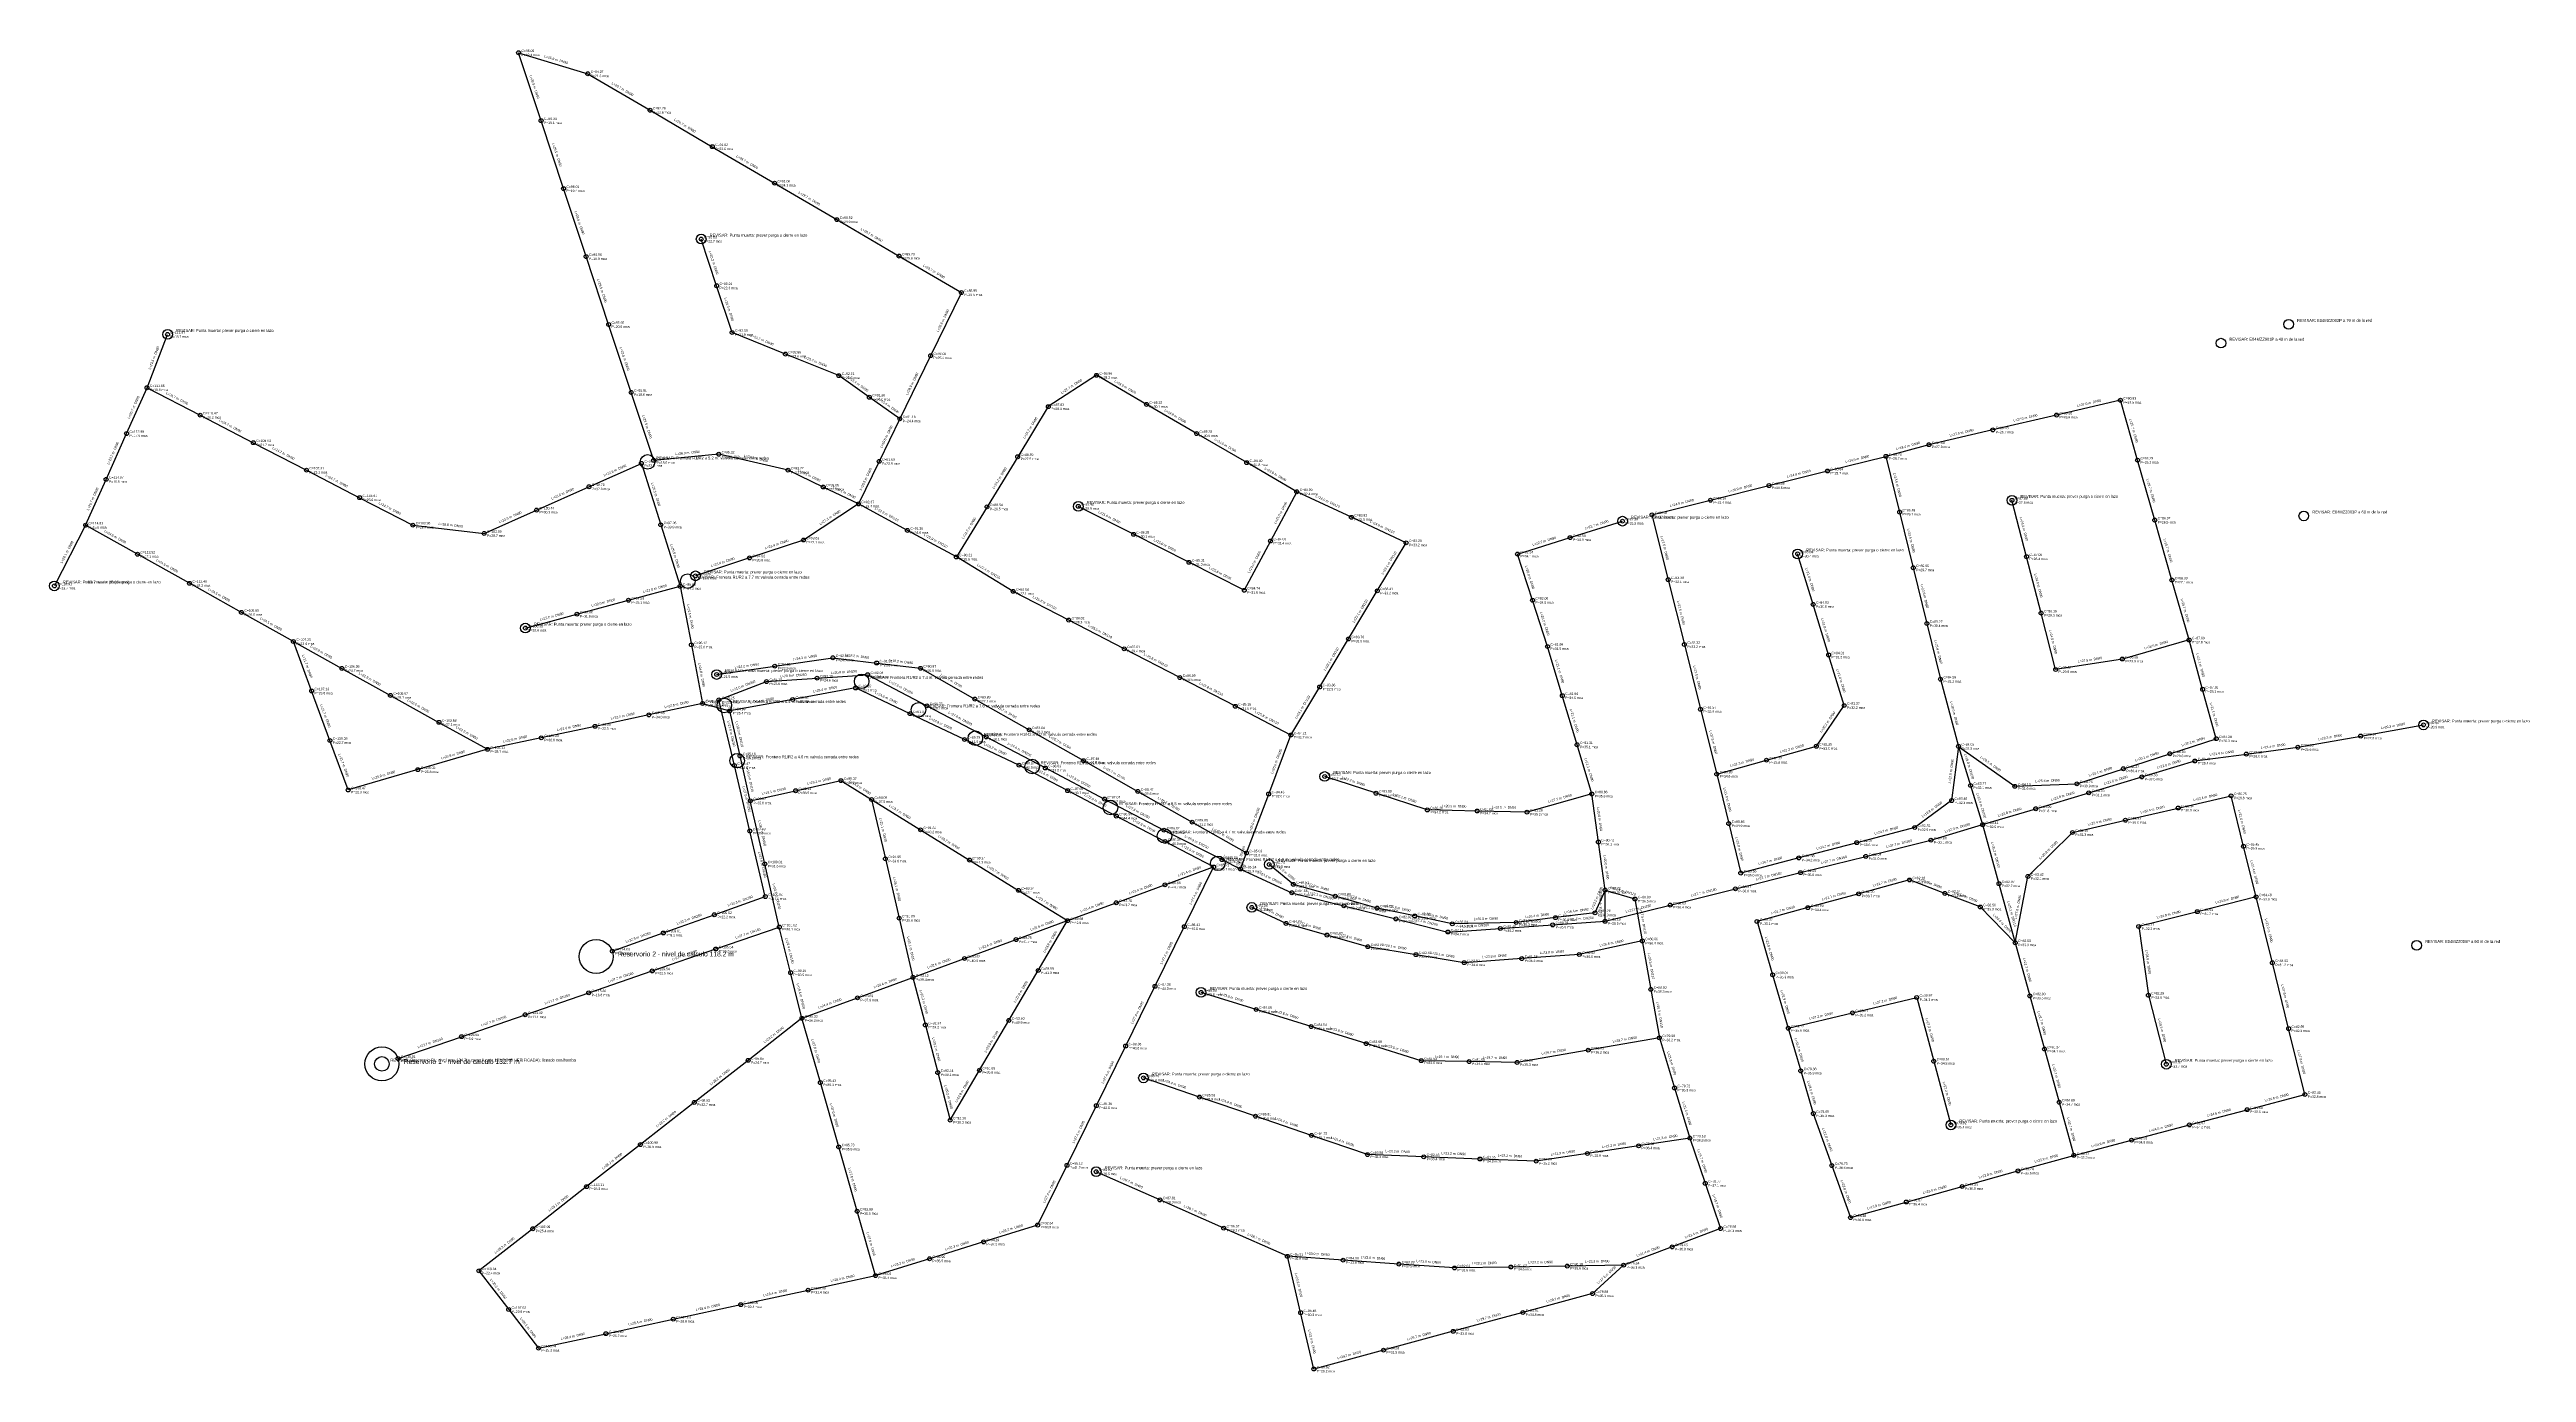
# Model space of a CAD drawing. Extents: x 308163 to 309183, y 8622711 to 8623256.
import ezdxf

# ---------------------------------------------------------------- set-up
doc = ezdxf.new("R2010")
doc.units = 0
for name, color, linetype in [('EPANET_NODO_P_15_25', 2, 'CONTINUOUS'), ('EPANET_NODO_P_25_35', 3, 'CONTINUOUS'), ('EPANET_NODO_P_mayor35', 4, 'CONTINUOUS'), ('EPANET_NODO_P_menor15', 1, 'CONTINUOUS'), ('EPANET_NODO_TXT', 7, 'CONTINUOUS'), ('EPANET_RESERVORIO', 5, 'CONTINUOUS'), ('EPANET_REVISAR', 6, 'CONTINUOUS'), ('EPANET_TUBO_DN110', 4, 'CONTINUOUS'), ('EPANET_TUBO_DN160', 3, 'CONTINUOUS'), ('EPANET_TUBO_DN200', 2, 'CONTINUOUS'), ('EPANET_TUBO_DN250', 1, 'CONTINUOUS'), ('EPANET_TUBO_DN90', 6, 'CONTINUOUS'), ('EPANET_TUBO_TXT', 8, 'CONTINUOUS')]:
    doc.layers.add(name, color=color, linetype=linetype)

msp = doc.modelspace()

# ---------------------------------------------------------------- linework, layer by layer
at = {"layer": 'EPANET_NODO_P_15_25'}
for centre in [(308355.87, 8623254.41), (308384.39, 8623245.75), (308365.15, 8623226.42), (308410.05, 8623230.73), (308435.7, 8623215.71), (308461.36, 8623200.68), (308374.43, 8623198.43), (308487.01, 8623185.66), (308383.71, 8623170.44), (308431.12, 8623177.63), (308437.49, 8623158.4), (308392.99, 8623142.45), (308211.26, 8623138.36), (308443.86, 8623139.17), (308465.84, 8623130.27), (308487.83, 8623121.38), (308202.79, 8623116.4), (308402.27, 8623114.46), (308500.4, 8623112.48), (309015.89, 8623111.24), (308224.69, 8623105.08), (308512.98, 8623103.58), (308194.36, 8623097.52), (308246.59, 8623093.75), (308438.35, 8623089), (308185.92, 8623078.64), (308268.5, 8623082.43), (308411.55, 8623086.47), (308466.92, 8623082.43), (308504.45, 8623086.06), (308290.4, 8623071.1), (308481.42, 8623075.48), (308495.92, 8623068.54), (308177.49, 8623059.76), (308516.1, 8623057.61), (308198.89, 8623047.79), (308473.29, 8623053.65), (308428.79, 8623038.9), (308451.04, 8623046.28), (308220.29, 8623035.82), (308241.69, 8623023.84), (308263.09, 8623011.87), (308283.09, 8623000.76), (308437.49, 8622998.25), (308461.44, 8623001.7), (308478.88, 8622996.75), (308485.39, 8623005.15), (308270.61, 8622991.48), (308438.41, 8622987.78), (308458.04, 8622995.34), (309140.77, 8622977.5), (308278.14, 8622971.08), (309114.87, 8622972.89), (308444.79, 8622960.78), (308285.67, 8622950.69), (308451.17, 8622933.77), (308457.55, 8622906.77), (308410.95, 8622876.14), (308384.77, 8622867.11), (308339.55, 8622752.57), (308351.81, 8622736.64)]:
    msp.add_circle(centre, 0.8, dxfattribs=at)
at = {"layer": 'EPANET_NODO_P_25_35'}
for centre in [(308512.67, 8623170.64), (308538.32, 8623155.61), (308525.65, 8623129.59), (308593.99, 8623121.51), (308574.15, 8623108.62), (308614.62, 8623109.52), (308963.29, 8623099.03), (308989.59, 8623105.13), (308635.25, 8623097.52), (308936.99, 8623092.92), (308406.48, 8623085.22), (308561.53, 8623087.97), (308655.89, 8623085.53), (308895.18, 8623082.1), (308919.28, 8623088.13), (309022.96, 8623086.55), (308384.89, 8623075.6), (308676.52, 8623073.54), (308846.97, 8623070.05), (308871.07, 8623076.08), (308971.2, 8623070.03), (308312.3, 8623059.78), (308363.3, 8623065.99), (308414.46, 8623059.9), (308548.9, 8623067.33), (308586.49, 8623067.53), (308699.04, 8623063.03), (308810.74, 8623061.43), (308822.86, 8623064.03), (308924.9, 8623065.17), (309030.02, 8623061.86), (308341.71, 8623056.37), (308609.29, 8623056.01), (308665.7, 8623053.25), (308721.56, 8623052.51), (308767.5, 8623047.87), (308789.12, 8623054.65), (308882.88, 8623047.94), (308536.28, 8623046.68), (308632.09, 8623044.48), (308829.54, 8623037.32), (308930.52, 8623042.22), (308977.2, 8623046.79), (309037.09, 8623037.17), (308401.19, 8623028.85), (308422.43, 8623034.59), (308559.67, 8623032.5), (308654.89, 8623032.95), (308709.7, 8623032.71), (308773.68, 8623028.83), (308889.27, 8623027.13), (308358.7, 8623017.37), (308379.94, 8623023.11), (308582.55, 8623020.67), (308936.14, 8623019.27), (308983.2, 8623023.55), (308605.44, 8623008.83), (308697.83, 8623012.91), (308779.85, 8623009.8), (308836.21, 8623010.62), (309044.16, 8623012.48), (308499.72, 8622998.16), (308503.43, 8623002.99), (308521.47, 8623000.82), (308628.32, 8622996.99), (308895.66, 8623006.31), (308989.19, 8623000.31), (309016.67, 8623004.62), (308303.09, 8622989.65), (308543.86, 8622988.14), (308685.96, 8622993.12), (308785.92, 8622989.55), (308941.76, 8622996.31), (309049.75, 8622992.14), (308323.08, 8622978.55), (308387.39, 8622976.9), (308409.55, 8622981.62), (308524.13, 8622985.35), (308651.21, 8622985.16), (308842.88, 8622983.91), (308902.05, 8622985.5), (308343.08, 8622967.44), (308365.24, 8622972.17), (308548.53, 8622972.55), (308566.25, 8622975.46), (308674.09, 8622973.32), (308890.59, 8622968.69), (308949.16, 8622968.65), (309055.35, 8622971.8), (309088.98, 8622968.28), (308314.38, 8622959.06), (308572.93, 8622959.74), (308588.64, 8622962.77), (308688.04, 8622956.24), (308849.56, 8622957.21), (308870.07, 8622962.95), (309017.09, 8622959.42), (309024.69, 8622956.07), (309036.22, 8622965.61), (309046.54, 8622962.63), (309067.76, 8622965.46), (308597.33, 8622946.93), (308611.03, 8622950.09), (308664.95, 8622949.02), (308709.17, 8622949.35), (308946.34, 8622946.33), (308954.14, 8622952.53), (308972.38, 8622952.19), (308997.95, 8622953.22), (309002.83, 8622949.51), (309061.47, 8622948.28), (308633.42, 8622937.41), (308730.31, 8622942.46), (308750.85, 8622942.01), (308854.51, 8622936.83), (308931.12, 8622935.23), (308959.12, 8622936.4), (308980.98, 8622942.95), (309017.92, 8622938.22), (309039.69, 8622943.25), (308621.73, 8622934.12), (308907.24, 8622928.97), (308937.8, 8622930), (308996.14, 8622933.18), (309066.62, 8622927.46), (308457.34, 8622920.21), (308645.73, 8622921.98), (308653.37, 8622918.12), (308655.81, 8622924.73), (308665.16, 8622920), (308883.35, 8622922.71), (308884.09, 8622916.63), (308910.95, 8622923.31), (308977.77, 8622915.06), (308674.5, 8622908.35), (308675.13, 8622911.79), (308692.38, 8622906.91), (308908.04, 8622907.91), (308928.99, 8622913.62), (308943.56, 8622908.06), (308965.83, 8622912.07), (309071.77, 8622906.63), (308658, 8622902.29), (308672.11, 8622895.7), (308695.93, 8622902.96), (308709.62, 8622902.03), (308717.37, 8622897.56), (308725.11, 8622898.78), (308740.61, 8622895.52), (308887.09, 8622902.2), (308958.14, 8622902.49), (309023.4, 8622894.44), (309047.58, 8622900.54), (308437.13, 8622885.17), (308463.31, 8622894.2), (308688.96, 8622890.91), (308705.8, 8622886.11), (308738.8, 8622892.16), (308972.54, 8622887.74), (308467.97, 8622875.42), (308725.65, 8622882.82), (308745.51, 8622879.53), (309078.48, 8622879.5), (308637.08, 8622867.29), (308931.93, 8622865.18), (308978.57, 8622865.84), (309027.4, 8622866.1), (308659.77, 8622860.26), (308682.45, 8622853.22), (308705.14, 8622846.19), (308984.61, 8622843.95), (309085.19, 8622852.37), (308450.46, 8622839.29), (308727.82, 8622839.15), (308747.56, 8622838.79), (308938.98, 8622838.94), (309034.77, 8622837.7), (308613.37, 8622832.07), (308636.44, 8622824.17), (309091.89, 8622825.24), (308428.28, 8622821.95), (308659.52, 8622816.27), (308990.65, 8622822.05), (309044.29, 8622812.7), (309068.09, 8622818.97), (308406.09, 8622804.6), (308682.6, 8622808.37), (309020.49, 8622806.43), (308593.87, 8622793.4), (308705.67, 8622800.46), (308728.83, 8622799.56), (308752, 8622798.65), (308383.91, 8622787.26), (308620.14, 8622781.79), (308361.73, 8622769.91), (308646.41, 8622770.17), (308672.67, 8622758.56), (308695.61, 8622756.97), (308718.56, 8622755.37), (308741.5, 8622753.77), (308764.73, 8622754.15), (308475.19, 8622744.63), (308502.96, 8622750.61), (308419.63, 8622732.67), (308447.41, 8622738.65), (308678.12, 8622735.35), (308769.69, 8622735.43), (308391.86, 8622726.69), (308740.98, 8622727.67), (308364.08, 8622720.71), (308683.57, 8622712.13), (308712.28, 8622719.9)]:
    msp.add_circle(centre, 0.8, dxfattribs=at)
at = {"layer": 'EPANET_NODO_P_mayor35'}
for centre in [(308427.07, 8623010.47), (308431.7, 8622986.35), (308468.82, 8622987.97), (308494.77, 8622992.71), (308442.87, 8622983.24), (308517.2, 8622982.1), (308539.63, 8622971.49), (308792, 8622969.3), (308447.12, 8622964.72), (308562.06, 8622960.89), (308451.37, 8622946.21), (308470.04, 8622950.37), (308488.71, 8622954.54), (308501.33, 8622946.75), (308582.11, 8622950.41), (308798.07, 8622949.05), (308602.16, 8622939.93), (308771.39, 8622941.56), (308521.51, 8622934.27), (308622.21, 8622929.45), (308800.8, 8622929.24), (308507.01, 8622922.31), (308541.7, 8622921.8), (308642.26, 8622918.97), (308859.46, 8622916.45), (308561.89, 8622909.32), (308622.2, 8622911.59), (308803.53, 8622909.43), (308815.84, 8622905.77), (308857.24, 8622909.95), (308512.7, 8622897.88), (308582.08, 8622896.85), (308602.14, 8622904.22), (308630.18, 8622894.38), (308766.91, 8622896.1), (308781.96, 8622895.1), (308783.14, 8622898.08), (308799.38, 8622900.06), (308803.53, 8622896.58), (308830.39, 8622903.26), (308866.15, 8622896.49), (308560.85, 8622889.05), (308760.38, 8622893.63), (308818.88, 8622888.5), (308539.62, 8622881.25), (308569.99, 8622876.3), (308769.22, 8622881.22), (308792.93, 8622882.92), (308872.59, 8622874.51), (308495.52, 8622865.04), (308518.39, 8622873.45), (308618.09, 8622869.79), (308822.4, 8622868.53), (308472.64, 8622856.63), (308523.5, 8622853.85), (308557.89, 8622855.75), (308905.48, 8622858.85), (308606.01, 8622845.2), (308796.6, 8622843.5), (308825.91, 8622848.57), (308879.03, 8622852.53), (308528.6, 8622834.25), (308545.8, 8622835.21), (308767.3, 8622838.43), (308884.18, 8622834.95), (308480.22, 8622830.13), (308832.19, 8622827.92), (308533.7, 8622814.66), (308593.92, 8622820.62), (308889.34, 8622817.37), (308946.02, 8622812.69), (308487.8, 8622803.62), (308817.37, 8622804.09), (308838.47, 8622807.26), (308581.84, 8622796.03), (308775.16, 8622797.75), (308796.26, 8622800.92), (308896.99, 8622795.95), (308973.67, 8622793.75), (308996.68, 8622800.16), (308844.81, 8622788.63), (308950.67, 8622787.34), (308495.38, 8622777.12), (308904.65, 8622774.52), (308927.66, 8622780.93), (308547.49, 8622764.5), (308569.75, 8622771.44), (308831.18, 8622762.45), (308851.15, 8622770), (308525.22, 8622757.55), (308787.97, 8622754.53), (308811.2, 8622754.9), (308798.39, 8622743.2)]:
    msp.add_circle(centre, 0.8, dxfattribs=at)
at = {"layer": 'EPANET_NODO_P_menor15'}
for centre in [(308164.63, 8623034.76), (308436.53, 8622899.27), (308394.5, 8622884.28), (308415.52, 8622891.78), (308358.58, 8622858.08), (308332.4, 8622849.05), (308306.22, 8622840.02)]:
    msp.add_circle(centre, 0.8, dxfattribs=at)
at = {"layer": 'EPANET_RESERVORIO'}
for centre in [(308387.84, 8622882.11), (308299.58, 8622837.81)]:
    msp.add_circle(centre, 7, dxfattribs=at)
at = {"layer": 'EPANET_REVISAR'}
for centre, radius in [((308431.117, 8623177.635), 2), ((308211.264, 8623138.362), 2), ((309085.19, 8623142.53), 2), ((309057.31, 8623134.77), 2), ((308409.017, 8623085.844), 3), ((308586.492, 8623067.534), 2), ((308971.203, 8623070.034), 2), ((308810.742, 8623061.43), 2), ((309091.44, 8623063.6), 2), ((308882.878, 8623047.941), 2), ((308425.609, 8623036.746), 3), ((308428.785, 8623038.904), 2), ((308164.626, 8623034.764), 2), ((308164.626, 8623034.764), 2), ((308358.7, 8623017.373), 2), ((308437.491, 8622998.248), 2), ((308497.249, 8622995.433), 3), ((308440.641, 8622985.512), 3), ((308520.664, 8622983.726), 3), ((309140.768, 8622977.496), 2), ((308544.079, 8622972.019), 3), ((308445.955, 8622962.751), 3), ((308567.495, 8622960.312), 3), ((308688.037, 8622956.245), 2), ((308599.745, 8622943.428), 3), ((308621.97, 8622931.785), 3), ((308643.998, 8622920.474), 3), ((308665.163, 8622919.999), 2), ((308657.997, 8622902.286), 2), ((309137.97, 8622886.66), 2), ((308637.083, 8622867.291), 2), ((308299.58, 8622837.814), 3), ((308613.368, 8622832.068), 2), ((309034.766, 8622837.704), 2), ((308946.022, 8622812.69), 2), ((308593.872, 8622793.4), 2)]:
    msp.add_circle(centre, radius, dxfattribs=at)
at = {"layer": 'EPANET_TUBO_DN110'}
for p, q in [((308699.04, 8623063.03), (308676.52, 8623073.54)), ((308516.1, 8623057.61), (308495.92, 8623068.54)), ((308721.56, 8623052.51), (308699.04, 8623063.03)), ((308536.28, 8623046.68), (308516.1, 8623057.61)), ((308709.7, 8623032.71), (308721.56, 8623052.51)), ((308559.67, 8623032.5), (308536.28, 8623046.68)), ((308582.55, 8623020.67), (308559.67, 8623032.5)), ((308697.83, 8623012.91), (308709.7, 8623032.71)), ((308605.44, 8623008.83), (308582.55, 8623020.67)), ((308628.32, 8622996.99), (308605.44, 8623008.83)), ((308685.96, 8622993.12), (308697.83, 8623012.91)), ((308651.21, 8622985.16), (308628.32, 8622996.99)), ((308674.09, 8622973.32), (308685.96, 8622993.12)), ((308431.7, 8622986.35), (308442.87, 8622983.24)), ((308447.12, 8622964.72), (308442.87, 8622983.24)), ((308674.09, 8622973.32), (308651.21, 8622985.16)), ((308451.37, 8622946.21), (308447.12, 8622964.72)), ((308959.12, 8622936.4), (308965.83, 8622912.07)), ((308803.53, 8622909.43), (308815.84, 8622905.77)), ((308815.84, 8622905.77), (308818.88, 8622888.5)), ((308965.83, 8622912.07), (308972.54, 8622887.74)), ((308818.88, 8622888.5), (308822.4, 8622868.53)), ((308822.4, 8622868.53), (308825.91, 8622848.57))]:
    msp.add_line(p, q, dxfattribs=at)
at = {"layer": 'EPANET_TUBO_DN160'}
for p, q in [((308664.95, 8622949.02), (308674.09, 8622973.32)), ((308949.16, 8622968.65), (308954.14, 8622952.53)), ((308457.34, 8622920.21), (308451.37, 8622946.21)), ((308655.81, 8622924.73), (308664.95, 8622949.02)), ((308954.14, 8622952.53), (308959.12, 8622936.4)), ((308937.8, 8622930), (308959.12, 8622936.4)), ((308910.95, 8622923.31), (308937.8, 8622930)), ((308463.31, 8622894.2), (308457.34, 8622920.21)), ((308653.37, 8622918.12), (308655.81, 8622924.73)), ((308857.24, 8622909.95), (308884.09, 8622916.63)), ((308884.09, 8622916.63), (308910.95, 8622923.31)), ((308803.53, 8622896.58), (308803.53, 8622909.43)), ((308830.39, 8622903.26), (308857.24, 8622909.95)), ((308803.53, 8622896.58), (308830.39, 8622903.26)), ((308410.95, 8622876.14), (308437.13, 8622885.17)), ((308437.13, 8622885.17), (308463.31, 8622894.2)), ((308467.97, 8622875.42), (308463.31, 8622894.2)), ((308384.77, 8622867.11), (308410.95, 8622876.14)), ((308472.64, 8622856.63), (308467.97, 8622875.42)), ((308358.58, 8622858.08), (308384.77, 8622867.11)), ((308332.4, 8622849.05), (308358.58, 8622858.08)), ((308306.22, 8622840.02), (308332.4, 8622849.05))]:
    msp.add_line(p, q, dxfattribs=at)
at = {"layer": 'EPANET_TUBO_DN200'}
for p, q in [((308653.37, 8622918.12), (308674.5, 8622908.35)), ((308674.5, 8622908.35), (308695.93, 8622902.96)), ((308695.93, 8622902.96), (308717.37, 8622897.56)), ((308717.37, 8622897.56), (308738.8, 8622892.16)), ((308760.38, 8622893.63), (308781.96, 8622895.1)), ((308781.96, 8622895.1), (308803.53, 8622896.58)), ((308738.8, 8622892.16), (308760.38, 8622893.63))]:
    msp.add_line(p, q, dxfattribs=at)
at = {"layer": 'EPANET_TUBO_DN250'}
for p, q in [((308478.88, 8622996.75), (308499.72, 8622998.16)), ((308499.72, 8622998.16), (308524.13, 8622985.35)), ((308438.41, 8622987.78), (308458.04, 8622995.34)), ((308444.79, 8622960.78), (308438.41, 8622987.78)), ((308458.04, 8622995.34), (308478.88, 8622996.75)), ((308524.13, 8622985.35), (308548.53, 8622972.55)), ((308548.53, 8622972.55), (308572.93, 8622959.74)), ((308451.17, 8622933.77), (308444.79, 8622960.78)), ((308572.93, 8622959.74), (308597.33, 8622946.93)), ((308597.33, 8622946.93), (308621.73, 8622934.12)), ((308457.55, 8622906.77), (308451.17, 8622933.77)), ((308621.73, 8622934.12), (308645.73, 8622921.98)), ((308645.73, 8622921.98), (308653.37, 8622918.12)), ((308436.53, 8622899.27), (308457.55, 8622906.77)), ((308415.52, 8622891.78), (308436.53, 8622899.27)), ((308394.5, 8622884.28), (308415.52, 8622891.78))]:
    msp.add_line(p, q, dxfattribs=at)
at = {"layer": 'EPANET_TUBO_DN90'}
for p, q in [((308365.15, 8623226.42), (308355.87, 8623254.41)), ((308355.87, 8623254.41), (308384.39, 8623245.75)), ((308384.39, 8623245.75), (308410.05, 8623230.73)), ((308374.43, 8623198.43), (308365.15, 8623226.42)), ((308410.05, 8623230.73), (308435.7, 8623215.71)), ((308435.7, 8623215.71), (308461.36, 8623200.68)), ((308383.71, 8623170.44), (308374.43, 8623198.43)), ((308461.36, 8623200.68), (308487.01, 8623185.66)), ((308487.01, 8623185.66), (308512.67, 8623170.64)), ((308437.49, 8623158.4), (308431.12, 8623177.63)), ((308512.67, 8623170.64), (308538.32, 8623155.61)), ((308392.99, 8623142.45), (308383.71, 8623170.44)), ((308443.86, 8623139.17), (308437.49, 8623158.4)), ((308538.32, 8623155.61), (308525.65, 8623129.59)), ((308402.27, 8623114.46), (308392.99, 8623142.45)), ((308202.79, 8623116.4), (308211.26, 8623138.36)), ((308465.84, 8623130.27), (308443.86, 8623139.17)), ((308487.83, 8623121.38), (308465.84, 8623130.27)), ((308500.4, 8623112.48), (308487.83, 8623121.38)), ((308525.65, 8623129.59), (308512.98, 8623103.58)), ((308593.99, 8623121.51), (308574.15, 8623108.62)), ((308614.62, 8623109.52), (308593.99, 8623121.51)), ((308194.36, 8623097.52), (308202.79, 8623116.4)), ((308202.79, 8623116.4), (308224.69, 8623105.08)), ((308411.55, 8623086.47), (308402.27, 8623114.46)), ((308512.98, 8623103.58), (308500.4, 8623112.48)), ((308635.25, 8623097.52), (308614.62, 8623109.52)), ((309015.89, 8623111.24), (308989.59, 8623105.13)), ((309022.96, 8623086.55), (309015.89, 8623111.24)), ((308224.69, 8623105.08), (308246.59, 8623093.75)), ((308512.98, 8623103.58), (308504.45, 8623086.06)), ((308574.15, 8623108.62), (308561.53, 8623087.97)), ((308989.59, 8623105.13), (308963.29, 8623099.03)), ((308185.92, 8623078.64), (308194.36, 8623097.52)), ((308246.59, 8623093.75), (308268.5, 8623082.43)), ((308438.35, 8623089), (308411.55, 8623086.47)), ((308466.92, 8623082.43), (308438.35, 8623089)), ((308655.89, 8623085.53), (308635.25, 8623097.52)), ((308936.99, 8623092.92), (308919.28, 8623088.13)), ((308963.29, 8623099.03), (308936.99, 8623092.92)), ((308268.5, 8623082.43), (308290.4, 8623071.1)), ((308384.89, 8623075.6), (308406.48, 8623085.22)), ((308406.48, 8623085.22), (308414.46, 8623059.9)), ((308481.42, 8623075.48), (308466.92, 8623082.43)), ((308504.45, 8623086.06), (308495.92, 8623068.54)), ((308561.53, 8623087.97), (308548.9, 8623067.33)), ((308676.52, 8623073.54), (308655.89, 8623085.53)), ((308871.07, 8623076.08), (308895.18, 8623082.1)), ((308895.18, 8623082.1), (308919.28, 8623088.13)), ((308919.28, 8623088.13), (308924.9, 8623065.17)), ((309030.02, 8623061.86), (309022.96, 8623086.55)), ((308177.49, 8623059.76), (308185.92, 8623078.64)), ((308290.4, 8623071.1), (308312.3, 8623059.78)), ((308363.3, 8623065.99), (308384.89, 8623075.6)), ((308495.92, 8623068.54), (308481.42, 8623075.48)), ((308676.52, 8623073.54), (308665.7, 8623053.25)), ((308822.86, 8623064.03), (308846.97, 8623070.05)), ((308846.97, 8623070.05), (308871.07, 8623076.08)), ((308977.2, 8623046.79), (308971.2, 8623070.03)), ((308177.49, 8623059.76), (308164.63, 8623034.76)), ((308198.89, 8623047.79), (308177.49, 8623059.76)), ((308312.3, 8623059.78), (308341.71, 8623056.37)), ((308341.71, 8623056.37), (308363.3, 8623065.99)), ((308414.46, 8623059.9), (308422.43, 8623034.59)), ((308495.92, 8623068.54), (308473.29, 8623053.65)), ((308548.9, 8623067.33), (308536.28, 8623046.68)), ((308609.29, 8623056.01), (308586.49, 8623067.53)), ((308789.12, 8623054.65), (308810.74, 8623061.43)), ((308822.86, 8623064.03), (308829.54, 8623037.32)), ((308924.9, 8623065.17), (308930.52, 8623042.22)), ((309037.09, 8623037.17), (309030.02, 8623061.86)), ((308473.29, 8623053.65), (308451.04, 8623046.28)), ((308632.09, 8623044.48), (308609.29, 8623056.01)), ((308665.7, 8623053.25), (308654.89, 8623032.95)), ((308767.5, 8623047.87), (308789.12, 8623054.65)), ((308220.29, 8623035.82), (308198.89, 8623047.79)), ((308451.04, 8623046.28), (308428.79, 8623038.9)), ((308654.89, 8623032.95), (308632.09, 8623044.48)), ((308773.68, 8623028.83), (308767.5, 8623047.87)), ((308889.27, 8623027.13), (308882.88, 8623047.94)), ((308930.52, 8623042.22), (308936.14, 8623019.27)), ((308983.2, 8623023.55), (308977.2, 8623046.79)), ((308241.69, 8623023.84), (308220.29, 8623035.82)), ((308379.94, 8623023.11), (308401.19, 8623028.85)), ((308401.19, 8623028.85), (308422.43, 8623034.59)), ((308422.43, 8623034.59), (308427.07, 8623010.47)), ((308779.85, 8623009.8), (308773.68, 8623028.83)), ((308829.54, 8623037.32), (308836.21, 8623010.62)), ((309044.16, 8623012.48), (309037.09, 8623037.17)), ((308263.09, 8623011.87), (308241.69, 8623023.84)), ((308358.7, 8623017.37), (308379.94, 8623023.11)), ((308895.66, 8623006.31), (308889.27, 8623027.13)), ((308936.14, 8623019.27), (308941.76, 8622996.31)), ((308989.19, 8623000.31), (308983.2, 8623023.55)), ((308270.61, 8622991.48), (308263.09, 8623011.87)), ((308263.09, 8623011.87), (308283.09, 8623000.76)), ((308427.07, 8623010.47), (308431.7, 8622986.35)), ((308785.92, 8622989.55), (308779.85, 8623009.8)), ((308836.21, 8623010.62), (308842.88, 8622983.91)), ((309044.16, 8623012.48), (309016.67, 8623004.62)), ((309049.75, 8622992.14), (309044.16, 8623012.48)), ((308283.09, 8623000.76), (308303.09, 8622989.65)), ((308437.49, 8622998.25), (308461.44, 8623001.7)), ((308461.44, 8623001.7), (308485.39, 8623005.15)), ((308485.39, 8623005.15), (308503.43, 8623002.99)), ((308503.43, 8623002.99), (308521.47, 8623000.82)), ((308521.47, 8623000.82), (308543.86, 8622988.14)), ((308902.05, 8622985.5), (308895.66, 8623006.31)), ((309016.67, 8623004.62), (308989.19, 8623000.31)), ((308278.14, 8622971.08), (308270.61, 8622991.48)), ((308303.09, 8622989.65), (308323.08, 8622978.55)), ((308468.82, 8622987.97), (308442.87, 8622983.24)), ((308494.77, 8622992.71), (308468.82, 8622987.97)), ((308517.2, 8622982.1), (308494.77, 8622992.71)), ((308543.86, 8622988.14), (308566.25, 8622975.46)), ((308792, 8622969.3), (308785.92, 8622989.55)), ((308941.76, 8622996.31), (308949.16, 8622968.65)), ((309055.35, 8622971.8), (309049.75, 8622992.14)), ((308323.08, 8622978.55), (308343.08, 8622967.44)), ((308387.39, 8622976.9), (308365.24, 8622972.17)), ((308409.55, 8622981.62), (308387.39, 8622976.9)), ((308431.7, 8622986.35), (308409.55, 8622981.62)), ((308539.63, 8622971.49), (308517.2, 8622982.1)), ((308842.88, 8622983.91), (308849.56, 8622957.21)), ((308890.59, 8622968.69), (308902.05, 8622985.5)), ((309114.87, 8622972.89), (309140.77, 8622977.5)), ((308285.67, 8622950.69), (308278.14, 8622971.08)), ((308343.08, 8622967.44), (308314.38, 8622959.06)), ((308365.24, 8622972.17), (308343.08, 8622967.44)), ((308562.06, 8622960.89), (308539.63, 8622971.49)), ((308566.25, 8622975.46), (308588.64, 8622962.77)), ((308798.07, 8622949.05), (308792, 8622969.3)), ((308870.07, 8622962.95), (308890.59, 8622968.69)), ((308949.16, 8622968.65), (308946.34, 8622946.33)), ((308949.16, 8622968.65), (308972.38, 8622952.19)), ((309036.22, 8622965.61), (309055.35, 8622971.8)), ((309067.76, 8622965.46), (309088.98, 8622968.28)), ((309088.98, 8622968.28), (309114.87, 8622972.89)), ((308314.38, 8622959.06), (308285.67, 8622950.69)), ((308582.11, 8622950.41), (308562.06, 8622960.89)), ((308588.64, 8622962.77), (308611.03, 8622950.09)), ((308849.56, 8622957.21), (308870.07, 8622962.95)), ((308849.56, 8622957.21), (308854.51, 8622936.83)), ((308997.95, 8622953.22), (309017.09, 8622959.42)), ((309017.09, 8622959.42), (309036.22, 8622965.61)), ((309024.69, 8622956.07), (309046.54, 8622962.63)), ((309046.54, 8622962.63), (309067.76, 8622965.46)), ((308451.37, 8622946.21), (308470.04, 8622950.37)), ((308470.04, 8622950.37), (308488.71, 8622954.54)), ((308488.71, 8622954.54), (308501.33, 8622946.75)), ((308501.33, 8622946.75), (308507.01, 8622922.31)), ((308501.33, 8622946.75), (308521.51, 8622934.27)), ((308602.16, 8622939.93), (308582.11, 8622950.41)), ((308611.03, 8622950.09), (308633.42, 8622937.41)), ((308709.17, 8622949.35), (308688.04, 8622956.24)), ((308730.31, 8622942.46), (308709.17, 8622949.35)), ((308798.07, 8622949.05), (308771.39, 8622941.56)), ((308800.8, 8622929.24), (308798.07, 8622949.05)), ((308946.34, 8622946.33), (308931.12, 8622935.23)), ((308972.38, 8622952.19), (308997.95, 8622953.22)), ((308980.98, 8622942.95), (309002.83, 8622949.51)), ((309002.83, 8622949.51), (309024.69, 8622956.07)), ((309039.69, 8622943.25), (309061.47, 8622948.28)), ((309066.62, 8622927.46), (309061.47, 8622948.28)), ((308622.21, 8622929.45), (308602.16, 8622939.93)), ((308633.42, 8622937.41), (308655.81, 8622924.73)), ((308750.85, 8622942.01), (308730.31, 8622942.46)), ((308771.39, 8622941.56), (308750.85, 8622942.01)), ((308854.51, 8622936.83), (308859.46, 8622916.45)), ((308959.12, 8622936.4), (308980.98, 8622942.95)), ((308996.14, 8622933.18), (309017.92, 8622938.22)), ((309017.92, 8622938.22), (309039.69, 8622943.25)), ((308521.51, 8622934.27), (308541.7, 8622921.8)), ((308642.26, 8622918.97), (308622.21, 8622929.45)), ((308803.53, 8622909.43), (308800.8, 8622929.24)), ((308907.24, 8622928.97), (308883.35, 8622922.71)), ((308931.12, 8622935.23), (308907.24, 8622928.97)), ((308977.77, 8622915.06), (308996.14, 8622933.18)), ((309071.77, 8622906.63), (309066.62, 8622927.46)), ((308507.01, 8622922.31), (308512.7, 8622897.88)), ((308541.7, 8622921.8), (308561.89, 8622909.32)), ((308622.2, 8622911.59), (308642.26, 8622918.97)), ((308642.26, 8622918.97), (308630.18, 8622894.38)), ((308675.13, 8622911.79), (308665.16, 8622920)), ((308883.35, 8622922.71), (308859.46, 8622916.45)), ((308561.89, 8622909.32), (308582.08, 8622896.85)), ((308602.14, 8622904.22), (308622.2, 8622911.59)), ((308692.38, 8622906.91), (308675.13, 8622911.79)), ((308709.62, 8622902.03), (308692.38, 8622906.91)), ((308803.53, 8622909.43), (308799.38, 8622900.06)), ((308908.04, 8622907.91), (308887.09, 8622902.2)), ((308928.99, 8622913.62), (308908.04, 8622907.91)), ((308943.56, 8622908.06), (308928.99, 8622913.62)), ((308958.14, 8622902.49), (308943.56, 8622908.06)), ((308972.54, 8622887.74), (308977.77, 8622915.06)), ((309071.77, 8622906.63), (309047.58, 8622900.54)), ((309078.48, 8622879.5), (309071.77, 8622906.63)), ((308512.7, 8622897.88), (308518.39, 8622873.45)), ((308560.85, 8622889.05), (308582.08, 8622896.85)), ((308569.99, 8622876.3), (308582.08, 8622896.85)), ((308582.08, 8622896.85), (308602.14, 8622904.22)), ((308672.11, 8622895.7), (308658, 8622902.29)), ((308688.96, 8622890.91), (308672.11, 8622895.7)), ((308725.11, 8622898.78), (308709.62, 8622902.03)), ((308740.61, 8622895.52), (308725.11, 8622898.78)), ((308766.91, 8622896.1), (308740.61, 8622895.52)), ((308783.14, 8622898.08), (308766.91, 8622896.1)), ((308799.38, 8622900.06), (308783.14, 8622898.08)), ((308887.09, 8622902.2), (308866.15, 8622896.49)), ((308866.15, 8622896.49), (308872.59, 8622874.51)), ((308972.54, 8622887.74), (308958.14, 8622902.49)), ((309047.58, 8622900.54), (309023.4, 8622894.44)), ((308539.62, 8622881.25), (308560.85, 8622889.05)), ((308630.18, 8622894.38), (308618.09, 8622869.79)), ((308705.8, 8622886.11), (308688.96, 8622890.91)), ((308725.65, 8622882.82), (308705.8, 8622886.11)), ((308818.88, 8622888.5), (308792.93, 8622882.92)), ((308972.54, 8622887.74), (308978.57, 8622865.84)), ((309023.4, 8622894.44), (309027.4, 8622866.1)), ((308518.39, 8622873.45), (308539.62, 8622881.25)), ((308557.89, 8622855.75), (308569.99, 8622876.3)), ((308745.51, 8622879.53), (308725.65, 8622882.82)), ((308769.22, 8622881.22), (308745.51, 8622879.53)), ((308792.93, 8622882.92), (308769.22, 8622881.22)), ((309085.19, 8622852.37), (309078.48, 8622879.5)), ((308472.64, 8622856.63), (308495.52, 8622865.04)), ((308495.52, 8622865.04), (308518.39, 8622873.45)), ((308518.39, 8622873.45), (308523.5, 8622853.85)), ((308618.09, 8622869.79), (308606.01, 8622845.2)), ((308659.77, 8622860.26), (308637.08, 8622867.29)), ((308872.59, 8622874.51), (308879.03, 8622852.53)), ((308905.48, 8622858.85), (308931.93, 8622865.18)), ((308931.93, 8622865.18), (308938.98, 8622838.94)), ((308978.57, 8622865.84), (308984.61, 8622843.95)), ((309027.4, 8622866.1), (309034.77, 8622837.7)), ((308472.64, 8622856.63), (308450.46, 8622839.29)), ((308480.22, 8622830.13), (308472.64, 8622856.63)), ((308545.8, 8622835.21), (308557.89, 8622855.75)), ((308682.45, 8622853.22), (308659.77, 8622860.26)), ((308879.03, 8622852.53), (308905.48, 8622858.85)), ((308523.5, 8622853.85), (308528.6, 8622834.25)), ((308606.01, 8622845.2), (308593.92, 8622820.62)), ((308705.14, 8622846.19), (308682.45, 8622853.22)), ((308727.82, 8622839.15), (308705.14, 8622846.19)), ((308825.91, 8622848.57), (308796.6, 8622843.5)), ((308825.91, 8622848.57), (308832.19, 8622827.92)), ((308879.03, 8622852.53), (308884.18, 8622834.95)), ((309091.89, 8622825.24), (309085.19, 8622852.37)), ((308450.46, 8622839.29), (308428.28, 8622821.95)), ((308528.6, 8622834.25), (308533.7, 8622814.66)), ((308533.7, 8622814.66), (308545.8, 8622835.21)), ((308747.56, 8622838.79), (308727.82, 8622839.15)), ((308767.3, 8622838.43), (308747.56, 8622838.79)), ((308796.6, 8622843.5), (308767.3, 8622838.43)), ((308884.18, 8622834.95), (308889.34, 8622817.37)), ((308938.98, 8622838.94), (308946.02, 8622812.69)), ((308984.61, 8622843.95), (308990.65, 8622822.05)), ((308487.8, 8622803.62), (308480.22, 8622830.13)), ((308636.44, 8622824.17), (308613.37, 8622832.07)), ((308659.52, 8622816.27), (308636.44, 8622824.17)), ((308832.19, 8622827.92), (308838.47, 8622807.26)), ((309068.09, 8622818.97), (309091.89, 8622825.24)), ((308428.28, 8622821.95), (308406.09, 8622804.6)), ((308593.92, 8622820.62), (308581.84, 8622796.03)), ((308682.6, 8622808.37), (308659.52, 8622816.27)), ((308889.34, 8622817.37), (308896.99, 8622795.95)), ((308990.65, 8622822.05), (308996.68, 8622800.16)), ((309044.29, 8622812.7), (309068.09, 8622818.97)), ((308406.09, 8622804.6), (308383.91, 8622787.26)), ((308495.38, 8622777.12), (308487.8, 8622803.62)), ((308705.67, 8622800.46), (308682.6, 8622808.37)), ((308817.37, 8622804.09), (308796.26, 8622800.92)), ((308838.47, 8622807.26), (308817.37, 8622804.09)), ((308838.47, 8622807.26), (308844.81, 8622788.63)), ((308996.68, 8622800.16), (309020.49, 8622806.43)), ((309020.49, 8622806.43), (309044.29, 8622812.7)), ((308581.84, 8622796.03), (308569.75, 8622771.44)), ((308620.14, 8622781.79), (308593.87, 8622793.4)), ((308728.83, 8622799.56), (308705.67, 8622800.46)), ((308752, 8622798.65), (308728.83, 8622799.56)), ((308775.16, 8622797.75), (308752, 8622798.65)), ((308796.26, 8622800.92), (308775.16, 8622797.75)), ((308896.99, 8622795.95), (308904.65, 8622774.52)), ((308950.67, 8622787.34), (308973.67, 8622793.75)), ((308973.67, 8622793.75), (308996.68, 8622800.16)), ((308383.91, 8622787.26), (308361.73, 8622769.91)), ((308844.81, 8622788.63), (308851.15, 8622770)), ((308927.66, 8622780.93), (308950.67, 8622787.34)), ((308502.96, 8622750.61), (308495.38, 8622777.12)), ((308646.41, 8622770.17), (308620.14, 8622781.79)), ((308904.65, 8622774.52), (308927.66, 8622780.93)), ((308361.73, 8622769.91), (308339.55, 8622752.57)), ((308547.49, 8622764.5), (308525.22, 8622757.55)), ((308569.75, 8622771.44), (308547.49, 8622764.5)), ((308672.67, 8622758.56), (308646.41, 8622770.17)), ((308831.18, 8622762.45), (308811.2, 8622754.9)), ((308851.15, 8622770), (308831.18, 8622762.45)), ((308339.55, 8622752.57), (308351.81, 8622736.64)), ((308525.22, 8622757.55), (308502.96, 8622750.61)), ((308695.61, 8622756.97), (308672.67, 8622758.56)), ((308678.12, 8622735.35), (308672.67, 8622758.56)), ((308718.56, 8622755.37), (308695.61, 8622756.97)), ((308741.5, 8622753.77), (308718.56, 8622755.37)), ((308764.73, 8622754.15), (308741.5, 8622753.77)), ((308787.97, 8622754.53), (308764.73, 8622754.15)), ((308811.2, 8622754.9), (308787.97, 8622754.53)), ((308811.2, 8622754.9), (308798.39, 8622743.2)), ((308447.41, 8622738.65), (308475.19, 8622744.63)), ((308475.19, 8622744.63), (308502.96, 8622750.61)), ((308798.39, 8622743.2), (308769.69, 8622735.43)), ((308351.81, 8622736.64), (308364.08, 8622720.71)), ((308391.86, 8622726.69), (308419.63, 8622732.67)), ((308419.63, 8622732.67), (308447.41, 8622738.65)), ((308683.57, 8622712.13), (308678.12, 8622735.35)), ((308769.69, 8622735.43), (308740.98, 8622727.67)), ((308364.08, 8622720.71), (308391.86, 8622726.69)), ((308740.98, 8622727.67), (308712.28, 8622719.9)), ((308712.28, 8622719.9), (308683.57, 8622712.13))]:
    msp.add_line(p, q, dxfattribs=at)

# ---------------------------------------------------------------- texts
at = {"layer": 'EPANET_NODO_TXT'}
for s, height, p in [('C=96.05', 1, (308357.07, 8623254.71)), ('P=19.4 mca', 1, (308357.07, 8623253.01)), ('C=94.07', 1, (308385.59, 8623246.05)), ('P=21.3 mca', 1, (308385.59, 8623244.35)), ('C=92.78', 1, (308411.25, 8623231.03)), ('C=96.34', 1, (308366.35, 8623226.72)), ('P=19.1 mca', 1, (308366.35, 8623225.02)), ('P=22.6 mca', 1, (308411.25, 8623229.33)), ('C=91.82', 1, (308436.9, 8623216.01)), ('P=23.6 mca', 1, (308436.9, 8623214.31)), ('C=91.06', 1, (308462.56, 8623200.98)), ('C=96.01', 1, (308375.63, 8623198.73)), ('P=19.4 mca', 1, (308375.63, 8623197.03)), ('P=24.3 mca', 1, (308462.56, 8623199.28)), ('C=90.52', 1, (308488.21, 8623185.96)), ('P=24.9 mca', 1, (308488.21, 8623184.26)), ('C=95.55', 1, (308384.91, 8623170.74)), ('C=92.83', 1, (308432.32, 8623177.93)), ('P=22.7 mca', 1, (308432.32, 8623176.23)), ('C=89.79', 1, (308513.87, 8623170.94)), ('P=19.9 mca', 1, (308384.91, 8623169.04)), ('P=25.6 mca', 1, (308513.87, 8623169.24)), ('C=93.21', 1, (308438.69, 8623158.7)), ('P=22.3 mca', 1, (308438.69, 8623157)), ('C=88.95', 1, (308539.52, 8623155.91)), ('P=26.5 mca', 1, (308539.52, 8623154.21)), ('C=95.56', 1, (308394.19, 8623142.75)), ('P=20.0 mca', 1, (308394.19, 8623141.05)), ('C=93.58', 1, (308445.06, 8623139.47)), ('C=111.97', 1, (308212.46, 8623138.66)), ('P=18.7 mca', 1, (308212.46, 8623136.96)), ('P=21.9 mca', 1, (308445.06, 8623137.77)), ('C=92.88', 1, (308467.04, 8623130.57)), ('P=22.6 mca', 1, (308467.04, 8623128.87)), ('C=90.02', 1, (308526.85, 8623129.89)), ('C=92.01', 1, (308489.03, 8623121.68)), ('P=23.5 mca', 1, (308489.03, 8623119.98)), ('P=25.4 mca', 1, (308526.85, 8623128.19)), ('C=86.96', 1, (308595.19, 8623121.81)), ('P=29.2 mca', 1, (308595.19, 8623120.11)), ('C=111.86', 1, (308203.99, 8623116.7)), ('P=18.8 mca', 1, (308203.99, 8623115)), ('C=96.91', 1, (308403.47, 8623114.76)), ('P=18.6 mca', 1, (308403.47, 8623113.06)), ('C=91.56', 1, (308501.6, 8623112.78)), ('P=24.0 mca', 1, (308501.6, 8623111.08)), ('C=87.83', 1, (308575.35, 8623108.92)), ('C=86.10', 1, (308615.82, 8623109.82)), ('C=90.93', 1, (309017.09, 8623111.54)), ('P=24.5 mca', 1, (309017.09, 8623109.84)), ('C=110.47', 1, (308225.89, 8623105.38)), ('P=20.2 mca', 1, (308225.89, 8623103.68)), ('C=91.16', 1, (308514.18, 8623103.88)), ('P=24.4 mca', 1, (308514.18, 8623102.18)), ('P=28.3 mca', 1, (308575.35, 8623107.22)), ('P=30.1 mca', 1, (308615.82, 8623108.12)), ('C=88.78', 1, (308964.49, 8623099.33)), ('C=89.82', 1, (308990.79, 8623105.43)), ('P=25.6 mca', 1, (308990.79, 8623103.73)), ('C=112.99', 1, (308195.56, 8623097.82)), ('P=17.6 mca', 1, (308195.56, 8623096.12)), ('C=108.93', 1, (308247.79, 8623094.05)), ('P=21.7 mca', 1, (308247.79, 8623092.35)), ('C=95.32', 1, (308439.55, 8623089.3)), ('C=88.59', 1, (308562.73, 8623088.27)), ('C=85.33', 1, (308636.45, 8623097.82)), ('P=30.9 mca', 1, (308636.45, 8623096.12)), ('C=86.78', 1, (308920.48, 8623088.43)), ('C=87.63', 1, (308938.19, 8623093.22)), ('P=27.9 mca', 1, (308938.19, 8623091.52)), ('P=26.7 mca', 1, (308964.49, 8623097.63)), ('C=114.07', 1, (308187.12, 8623078.94)), ('C=107.31', 1, (308269.7, 8623082.73)), ('P=23.3 mca', 1, (308269.7, 8623081.03)), ('C=97.28', 1, (308407.68, 8623085.52)), ('P=33.5 mca', 1, (308407.68, 8623083.82)), ('C=96.95', 1, (308412.75, 8623086.77)), ('P=18.6 mca', 1, (308412.75, 8623085.07)), ('P=20.3 mca', 1, (308439.55, 8623087.6)), ('C=93.77', 1, (308468.12, 8623082.73)), ('P=21.9 mca', 1, (308468.12, 8623081.03)), ('C=91.69', 1, (308505.65, 8623086.36)), ('P=23.9 mca', 1, (308505.65, 8623084.66)), ('P=27.5 mca', 1, (308562.73, 8623086.57)), ('C=84.50', 1, (308657.09, 8623085.83)), ('P=31.8 mca', 1, (308657.09, 8623084.13)), ('C=85.84', 1, (308896.38, 8623082.4)), ('P=29.7 mca', 1, (308896.38, 8623080.7)), ('P=28.7 mca', 1, (308920.48, 8623086.73)), ('C=90.29', 1, (309024.16, 8623086.85)), ('P=25.2 mca', 1, (309024.16, 8623085.15)), ('P=16.6 mca', 1, (308187.12, 8623077.24)), ('C=105.67', 1, (308291.6, 8623071.4)), ('P=25.0 mca', 1, (308291.6, 8623069.7)), ('C=98.79', 1, (308386.09, 8623075.9)), ('P=32.0 mca', 1, (308386.09, 8623074.2)), ('C=93.06', 1, (308482.62, 8623075.78)), ('P=22.6 mca', 1, (308482.62, 8623074.08)), ('C=92.37', 1, (308497.12, 8623068.84)), ('C=89.54', 1, (308550.1, 8623067.63)), ('C=87.45', 1, (308587.69, 8623067.83)), ('C=83.99', 1, (308677.72, 8623073.84)), ('P=32.4 mca', 1, (308677.72, 8623072.14)), ('C=84.16', 1, (308848.17, 8623070.35)), ('P=31.4 mca', 1, (308848.17, 8623068.65)), ('C=85.05', 1, (308872.27, 8623076.38)), ('P=30.5 mca', 1, (308872.27, 8623074.68)), ('C=87.88', 1, (308972.4, 8623070.33)), ('P=27.6 mca', 1, (308972.4, 8623068.63)), ('C=114.83', 1, (308178.69, 8623060.06)), ('P=15.8 mca', 1, (308178.69, 8623058.36)), ('C=103.98', 1, (308313.5, 8623060.08)), ('P=26.7 mca', 1, (308313.5, 8623058.38)), ('C=100.44', 1, (308364.5, 8623066.29)), ('P=30.3 mca', 1, (308364.5, 8623064.59)), ('C=97.05', 1, (308415.66, 8623060.2)), ('P=33.9 mca', 1, (308415.66, 8623058.5)), ('P=23.4 mca', 1, (308497.12, 8623067.14)), ('C=91.30', 1, (308517.3, 8623057.91)), ('P=26.5 mca', 1, (308550.1, 8623065.93)), ('P=28.9 mca', 1, (308587.69, 8623066.13)), ('C=83.93', 1, (308700.24, 8623063.33)), ('P=32.5 mca', 1, (308700.24, 8623061.63)), ('C=82.98', 1, (308811.94, 8623061.73)), ('P=33.5 mca', 1, (308811.94, 8623060.03)), ('C=83.31', 1, (308824.06, 8623064.33)), ('P=32.2 mca', 1, (308824.06, 8623062.63)), ('C=86.48', 1, (308926.1, 8623065.47)), ('P=29.1 mca', 1, (308926.1, 8623063.77)), ('C=88.97', 1, (309031.22, 8623062.16)), ('P=26.5 mca', 1, (309031.22, 8623060.46)), ('C=113.52', 1, (308200.09, 8623048.09)), ('C=102.00', 1, (308342.91, 8623056.67)), ('P=28.7 mca', 1, (308342.91, 8623054.97)), ('C=93.63', 1, (308474.49, 8623053.95)), ('P=22.1 mca', 1, (308474.49, 8623052.25)), ('P=24.6 mca', 1, (308517.3, 8623056.21)), ('C=86.28', 1, (308610.49, 8623056.31)), ('P=30.1 mca', 1, (308610.49, 8623054.61)), ('C=84.00', 1, (308666.9, 8623053.55)), ('P=32.4 mca', 1, (308666.9, 8623051.85)), ('C=83.29', 1, (308722.76, 8623052.81)), ('P=33.2 mca', 1, (308722.76, 8623051.11)), ('C=82.34', 1, (308768.7, 8623048.17)), ('C=82.50', 1, (308790.32, 8623054.95)), ('P=33.9 mca', 1, (308790.32, 8623053.25)), ('C=85.04', 1, (308884.08, 8623048.24)), ('P=17.1 mca', 1, (308200.09, 8623046.39)), ('C=96.26', 1, (308429.99, 8623039.2)), ('P=19.5 mca', 1, (308429.99, 8623037.5)), ('C=94.92', 1, (308452.24, 8623046.58)), ('P=20.8 mca', 1, (308452.24, 8623044.88)), ('C=90.21', 1, (308537.48, 8623046.98)), ('P=25.8 mca', 1, (308537.48, 8623045.28)), ('C=85.31', 1, (308633.29, 8623044.78)), ('P=31.0 mca', 1, (308633.29, 8623043.08)), ('P=34.1 mca', 1, (308768.7, 8623046.47)), ('C=83.39', 1, (308830.74, 8623037.62)), ('P=30.4 mca', 1, (308884.08, 8623046.54)), ('C=85.95', 1, (308931.72, 8623042.52)), ('P=29.7 mca', 1, (308931.72, 8623040.82)), ('C=87.06', 1, (308978.4, 8623047.09)), ('P=28.4 mca', 1, (308978.4, 8623045.39)), ('C=88.39', 1, (309038.29, 8623037.47)), ('C=116.91', 1, (308165.83, 8623035.06)), ('P=13.7 mca', 1, (308165.83, 8623033.36)), ('C=112.49', 1, (308221.49, 8623036.12)), ('P=18.2 mca', 1, (308221.49, 8623034.42)), ('C=97.93', 1, (308402.39, 8623029.15)), ('P=33.1 mca', 1, (308402.39, 8623027.45)), ('C=96.68', 1, (308423.63, 8623034.89)), ('P=34.3 mca', 1, (308423.63, 8623033.19)), ('C=89.08', 1, (308560.87, 8623032.8)), ('P=27.1 mca', 1, (308560.87, 8623031.1)), ('C=84.74', 1, (308656.09, 8623033.25)), ('P=31.6 mca', 1, (308656.09, 8623031.55)), ('C=83.41', 1, (308710.9, 8623033.01)), ('P=33.2 mca', 1, (308710.9, 8623031.31)), ('C=82.00', 1, (308774.88, 8623029.13)), ('P=34.5 mca', 1, (308774.88, 8623027.43)), ('P=32.1 mca', 1, (308830.74, 8623035.92)), ('C=84.93', 1, (308890.47, 8623027.43)), ('P=27.1 mca', 1, (309038.29, 8623035.77)), ('C=109.89', 1, (308242.89, 8623024.14)), ('P=20.8 mca', 1, (308242.89, 8623022.44)), ('C=100.35', 1, (308359.9, 8623017.67)), ('C=99.08', 1, (308381.14, 8623023.41)), ('P=31.9 mca', 1, (308381.14, 8623021.71)), ('C=88.02', 1, (308583.75, 8623020.97)), ('P=28.3 mca', 1, (308583.75, 8623019.27)), ('P=30.6 mca', 1, (308890.47, 8623025.73)), ('C=85.22', 1, (308937.34, 8623019.57)), ('P=30.4 mca', 1, (308937.34, 8623017.87)), ('C=86.15', 1, (308984.4, 8623023.85)), ('P=29.3 mca', 1, (308984.4, 8623022.15)), ('C=107.35', 1, (308264.29, 8623012.17)), ('P=23.4 mca', 1, (308264.29, 8623010.47)), ('P=30.6 mca', 1, (308359.9, 8623015.97)), ('C=96.12', 1, (308428.27, 8623010.77)), ('P=35.0 mca', 1, (308428.27, 8623009.07)), ('C=87.01', 1, (308606.64, 8623009.13)), ('P=29.4 mca', 1, (308606.64, 8623007.43)), ('C=83.70', 1, (308699.03, 8623013.21)), ('P=33.0 mca', 1, (308699.03, 8623011.51)), ('C=81.99', 1, (308781.05, 8623010.1)), ('P=34.5 mca', 1, (308781.05, 8623008.4)), ('C=82.33', 1, (308837.41, 8623010.92)), ('P=33.2 mca', 1, (308837.41, 8623009.22)), ('C=84.31', 1, (308896.86, 8623006.61)), ('C=87.69', 1, (309045.36, 8623012.78)), ('P=27.8 mca', 1, (309045.36, 8623011.08)), ('C=106.05', 1, (308284.29, 8623001.06)), ('P=24.7 mca', 1, (308284.29, 8622999.36)), ('C=95.38', 1, (308438.69, 8622998.55)), ('P=21.5 mca', 1, (308438.69, 8622996.85)), ('C=94.02', 1, (308462.64, 8623002)), ('P=22.9 mca', 1, (308462.64, 8623000.3)), ('C=93.10', 1, (308480.08, 8622997.05)), ('C=92.88', 1, (308486.59, 8623005.45)), ('P=24.0 mca', 1, (308486.59, 8623003.75)), ('C=92.04', 1, (308500.92, 8622998.46)), ('P=25.6 mca', 1, (308500.92, 8622996.76)), ('C=91.91', 1, (308504.63, 8623003.29)), ('P=25.0 mca', 1, (308504.63, 8623001.59)), ('C=90.97', 1, (308522.67, 8623001.12)), ('P=26.0 mca', 1, (308522.67, 8622999.42)), ('C=86.09', 1, (308629.52, 8622997.29)), ('P=31.2 mca', 1, (308896.86, 8623004.91)), ('C=84.55', 1, (308942.96, 8622996.61)), ('C=85.65', 1, (308990.39, 8623000.61)), ('P=29.8 mca', 1, (308990.39, 8622998.91)), ('C=86.58', 1, (309017.87, 8623004.92)), ('P=28.9 mca', 1, (309017.87, 8623003.22)), ('C=107.13', 1, (308271.81, 8622991.78)), ('P=23.6 mca', 1, (308271.81, 8622990.08)), ('C=105.07', 1, (308304.29, 8622989.95)), ('P=25.7 mca', 1, (308304.29, 8622988.25)), ('C=95.66', 1, (308432.9, 8622986.65)), ('C=95.25', 1, (308439.61, 8622988.08)), ('P=22.5 mca', 1, (308439.61, 8622986.38)), ('C=94.15', 1, (308459.24, 8622995.64)), ('P=23.6 mca', 1, (308459.24, 8622993.94)), ('C=93.55', 1, (308470.02, 8622988.27)), ('P=37.8 mca', 1, (308470.02, 8622986.57)), ('P=24.6 mca', 1, (308480.08, 8622995.35)), ('C=92.19', 1, (308495.97, 8622993.01)), ('P=39.1 mca', 1, (308495.97, 8622991.31)), ('C=89.89', 1, (308545.06, 8622988.44)), ('P=27.1 mca', 1, (308545.06, 8622986.74)), ('P=30.5 mca', 1, (308629.52, 8622995.59)), ('C=83.88', 1, (308687.16, 8622993.42)), ('P=32.9 mca', 1, (308687.16, 8622991.72)), ('C=81.94', 1, (308787.12, 8622989.85)), ('P=34.5 mca', 1, (308787.12, 8622988.15)), ('P=31.2 mca', 1, (308942.96, 8622994.91)), ('C=87.38', 1, (309050.95, 8622992.44)), ('P=28.1 mca', 1, (309050.95, 8622990.74)), ('C=103.68', 1, (308324.28, 8622978.85)), ('P=27.1 mca', 1, (308324.28, 8622977.15)), ('C=98.55', 1, (308388.59, 8622977.2)), ('C=97.08', 1, (308410.75, 8622981.92)), ('P=34.0 mca', 1, (308410.75, 8622980.22)), ('P=35.6 mca', 1, (308432.9, 8622984.95)), ('C=94.99', 1, (308444.07, 8622983.54)), ('P=36.4 mca', 1, (308444.07, 8622981.84)), ('C=91.07', 1, (308518.4, 8622982.4)), ('P=40.3 mca', 1, (308518.4, 8622980.7)), ('C=90.77', 1, (308525.33, 8622985.65)), ('P=26.7 mca', 1, (308525.33, 8622983.95)), ('C=88.64', 1, (308567.45, 8622975.76)), ('C=85.18', 1, (308652.41, 8622985.46)), ('P=31.6 mca', 1, (308652.41, 8622983.76)), ('C=81.57', 1, (308844.08, 8622984.21)), ('P=33.9 mca', 1, (308844.08, 8622982.51)), ('C=83.27', 1, (308903.25, 8622985.8)), ('P=32.2 mca', 1, (308903.25, 8622984.1)), ('C=94.94', 1, (309141.97, 8622977.8)), ('P=20.9 mca', 1, (309141.97, 8622976.1)), ('C=108.08', 1, (308279.34, 8622971.38)), ('P=22.7 mca', 1, (308279.34, 8622969.68)), ('C=102.13', 1, (308344.28, 8622967.74)), ('P=28.7 mca', 1, (308344.28, 8622966.04)), ('C=100.28', 1, (308366.44, 8622972.47)), ('P=30.6 mca', 1, (308366.44, 8622970.77)), ('P=32.5 mca', 1, (308388.59, 8622975.5)), ('C=89.79', 1, (308540.83, 8622971.79)), ('P=41.6 mca', 1, (308540.83, 8622970.09)), ('C=89.39', 1, (308549.73, 8622972.85)), ('P=28.1 mca', 1, (308549.73, 8622971.15)), ('P=28.3 mca', 1, (308567.45, 8622974.06)), ('C=84.21', 1, (308675.29, 8622973.62)), ('P=32.7 mca', 1, (308675.29, 8622971.92)), ('C=81.31', 1, (308793.2, 8622969.6)), ('P=35.1 mca', 1, (308793.2, 8622967.9)), ('C=82.55', 1, (308891.79, 8622968.99)), ('P=33.0 mca', 1, (308891.79, 8622967.29)), ('C=84.06', 1, (308950.36, 8622968.95)), ('P=31.8 mca', 1, (308950.36, 8622967.25)), ('C=86.03', 1, (309037.42, 8622965.91)), ('C=87.28', 1, (309056.55, 8622972.1)), ('P=28.3 mca', 1, (309056.55, 8622970.4)), ('C=87.89', 1, (309068.96, 8622965.76)), ('C=90.30', 1, (309090.18, 8622968.58)), ('P=25.6 mca', 1, (309090.18, 8622966.88)), ('C=93.04', 1, (309116.07, 8622973.19)), ('P=22.8 mca', 1, (309116.07, 8622971.49)), ('C=105.02', 1, (308315.58, 8622959.36)), ('P=25.8 mca', 1, (308315.58, 8622957.66)), ('C=95.47', 1, (308445.99, 8622961.08)), ('P=22.4 mca', 1, (308445.99, 8622959.38)), ('C=95.16', 1, (308448.32, 8622965.02)), ('P=36.3 mca', 1, (308448.32, 8622963.32)), ('C=88.52', 1, (308563.26, 8622961.19)), ('P=42.8 mca', 1, (308563.26, 8622959.49)), ('C=88.03', 1, (308574.13, 8622960.04)), ('P=29.3 mca', 1, (308574.13, 8622958.34)), ('C=87.49', 1, (308589.84, 8622963.07)), ('P=29.5 mca', 1, (308589.84, 8622961.37)), ('C=83.73', 1, (308689.24, 8622956.54)), ('C=80.89', 1, (308850.76, 8622957.51)), ('P=34.6 mca', 1, (308850.76, 8622955.81)), ('C=81.72', 1, (308871.27, 8622963.25)), ('P=33.8 mca', 1, (308871.27, 8622961.55)), ('C=85.27', 1, (309018.29, 8622959.72)), ('P=30.4 mca', 1, (309018.29, 8622958.02)), ('C=85.33', 1, (309025.89, 8622956.37)), ('P=29.6 mca', 1, (309037.42, 8622964.21)), ('C=86.44', 1, (309047.74, 8622962.93)), ('P=29.4 mca', 1, (309047.74, 8622961.23)), ('P=28.0 mca', 1, (309068.96, 8622964.06)), ('C=108.47', 1, (308286.87, 8622950.99)), ('P=22.3 mca', 1, (308286.87, 8622949.29)), ('C=96.02', 1, (308452.57, 8622946.51)), ('C=95.11', 1, (308471.24, 8622950.67)), ('P=36.5 mca', 1, (308471.24, 8622948.97)), ('C=95.37', 1, (308489.91, 8622954.84)), ('P=36.2 mca', 1, (308489.91, 8622953.14)), ('C=94.05', 1, (308502.53, 8622947.05)), ('P=37.5 mca', 1, (308502.53, 8622945.35)), ('C=87.69', 1, (308583.31, 8622950.71)), ('P=43.7 mca', 1, (308583.31, 8622949.01)), ('C=87.04', 1, (308598.53, 8622947.23)), ('P=30.2 mca', 1, (308598.53, 8622945.53)), ('C=86.47', 1, (308612.23, 8622950.39)), ('P=30.5 mca', 1, (308612.23, 8622948.69)), ('C=84.43', 1, (308666.15, 8622949.32)), ('P=32.6 mca', 1, (308666.15, 8622947.62)), ('P=32.7 mca', 1, (308689.24, 8622954.84)), ('C=83.00', 1, (308710.37, 8622949.65)), ('P=33.5 mca', 1, (308710.37, 8622947.95)), ('C=80.66', 1, (308799.27, 8622949.35)), ('P=35.8 mca', 1, (308799.27, 8622947.65)), ('C=83.46', 1, (308947.54, 8622946.63)), ('C=83.77', 1, (308955.34, 8622952.83)), ('P=32.1 mca', 1, (308955.34, 8622951.13)), ('C=84.13', 1, (308973.58, 8622952.49)), ('P=31.6 mca', 1, (308973.58, 8622950.79)), ('C=84.76', 1, (308999.15, 8622953.52)), ('P=30.9 mca', 1, (308999.15, 8622951.82)), ('C=84.73', 1, (309004.03, 8622949.81)), ('P=31.1 mca', 1, (309004.03, 8622948.11)), ('P=30.5 mca', 1, (309025.89, 8622954.67)), ('C=86.75', 1, (309062.67, 8622948.58)), ('P=28.6 mca', 1, (309062.67, 8622946.88)), ('P=35.6 mca', 1, (308452.57, 8622944.81)), ('C=86.94', 1, (308603.36, 8622940.23)), ('P=44.4 mca', 1, (308603.36, 8622938.53)), ('C=85.80', 1, (308634.62, 8622937.71)), ('P=31.2 mca', 1, (308634.62, 8622936.01)), ('C=82.26', 1, (308731.51, 8622942.76)), ('P=34.2 mca', 1, (308731.51, 8622941.06)), ('C=81.80', 1, (308752.05, 8622942.31)), ('P=34.7 mca', 1, (308752.05, 8622940.61)), ('C=81.28', 1, (308772.59, 8622941.86)), ('P=35.2 mca', 1, (308772.59, 8622940.16)), ('C=80.65', 1, (308855.71, 8622937.13)), ('P=34.9 mca', 1, (308855.71, 8622935.43)), ('C=82.82', 1, (308932.32, 8622935.53)), ('P=32.3 mca', 1, (308947.54, 8622944.93)), ('C=83.41', 1, (308960.32, 8622936.7)), ('P=32.5 mca', 1, (308960.32, 8622935)), ('C=84.09', 1, (308982.18, 8622943.25)), ('P=31.8 mca', 1, (308982.18, 8622941.55)), ('C=84.53', 1, (309019.12, 8622938.52)), ('P=30.9 mca', 1, (309019.12, 8622936.82)), ('C=85.34', 1, (309040.89, 8622943.55)), ('P=30.0 mca', 1, (309040.89, 8622941.85)), ('C=97.93', 1, (308452.37, 8622934.07)), ('P=20.0 mca', 1, (308452.37, 8622932.37)), ('C=91.34', 1, (308522.71, 8622934.57)), ('P=40.2 mca', 1, (308522.71, 8622932.87)), ('C=86.32', 1, (308622.93, 8622934.42)), ('P=30.9 mca', 1, (308622.93, 8622932.72)), ('C=86.38', 1, (308623.41, 8622929.75)), ('P=45.0 mca', 1, (308623.41, 8622928.05)), ('C=85.03', 1, (308657.01, 8622925.03)), ('C=80.42', 1, (308802, 8622929.54)), ('P=36.1 mca', 1, (308802, 8622927.84)), ('C=82.07', 1, (308908.44, 8622929.27)), ('P=33.6 mca', 1, (308908.44, 8622927.57)), ('P=32.9 mca', 1, (308932.32, 8622933.83)), ('C=82.83', 1, (308939, 8622930.3)), ('P=33.1 mca', 1, (308939, 8622928.6)), ('C=84.10', 1, (308997.34, 8622933.48)), ('P=31.3 mca', 1, (308997.34, 8622931.78)), ('C=85.45', 1, (309067.82, 8622927.76)), ('P=29.9 mca', 1, (309067.82, 8622926.06)), ('C=100.01', 1, (308458.54, 8622920.51)), ('P=31.6 mca', 1, (308458.54, 8622918.81)), ('C=91.95', 1, (308508.21, 8622922.61)), ('P=39.6 mca', 1, (308508.21, 8622920.91)), ('C=90.24', 1, (308542.9, 8622922.1)), ('P=41.3 mca', 1, (308542.9, 8622920.4)), ('C=85.71', 1, (308643.46, 8622919.27)), ('P=45.7 mca', 1, (308643.46, 8622917.57)), ('C=85.50', 1, (308646.93, 8622922.28)), ('P=31.6 mca', 1, (308646.93, 8622920.58)), ('C=85.24', 1, (308654.57, 8622918.42)), ('P=31.9 mca', 1, (308654.57, 8622916.72)), ('P=32.0 mca', 1, (308657.01, 8622923.33)), ('C=84.75', 1, (308666.36, 8622920.3)), ('P=31.8 mca', 1, (308666.36, 8622918.6)), ('C=80.56', 1, (308860.66, 8622916.75)), ('P=35.0 mca', 1, (308860.66, 8622915.05)), ('C=81.38', 1, (308884.55, 8622923.01)), ('P=34.2 mca', 1, (308884.55, 8622921.31)), ('C=81.25', 1, (308885.29, 8622916.93)), ('P=35.0 mca', 1, (308885.29, 8622915.23)), ('C=82.04', 1, (308912.15, 8622923.61)), ('P=34.0 mca', 1, (308912.15, 8622921.91)), ('C=83.42', 1, (308978.97, 8622915.36)), ('C=101.04', 1, (308458.75, 8622907.07)), ('P=17.0 mca', 1, (308458.75, 8622905.37)), ('C=89.34', 1, (308563.09, 8622909.62)), ('P=42.1 mca', 1, (308563.09, 8622907.92)), ('C=87.70', 1, (308603.34, 8622904.52)), ('C=86.68', 1, (308623.4, 8622911.89)), ('P=44.7 mca', 1, (308623.4, 8622910.19)), ('C=84.56', 1, (308675.7, 8622908.65)), ('P=32.5 mca', 1, (308675.7, 8622906.95)), ('C=84.51', 1, (308676.33, 8622912.09)), ('P=32.0 mca', 1, (308676.33, 8622910.39)), ('C=83.88', 1, (308693.58, 8622907.21)), ('P=32.6 mca', 1, (308693.58, 8622905.51)), ('C=80.22', 1, (308804.73, 8622909.73)), ('P=36.3 mca', 1, (308804.73, 8622908.03)), ('C=80.00', 1, (308817.04, 8622906.07)), ('P=36.5 mca', 1, (308817.04, 8622904.37)), ('C=80.37', 1, (308858.44, 8622910.25)), ('P=36.0 mca', 1, (308858.44, 8622908.55)), ('C=81.70', 1, (308909.24, 8622908.21)), ('P=33.7 mca', 1, (308909.24, 8622906.51)), ('C=82.18', 1, (308930.19, 8622913.92)), ('P=33.3 mca', 1, (308930.19, 8622912.22)), ('C=82.24', 1, (308944.76, 8622908.36)), ('P=33.2 mca', 1, (308944.76, 8622906.66)), ('C=82.97', 1, (308967.03, 8622912.37)), ('P=32.7 mca', 1, (308967.03, 8622910.67)), ('P=32.1 mca', 1, (308978.97, 8622913.66)), ('C=84.48', 1, (309072.97, 8622906.93)), ('P=30.8 mca', 1, (309072.97, 8622905.23)), ('C=105.92', 1, (308437.73, 8622899.57)), ('P=12.2 mca', 1, (308437.73, 8622897.87)), ('C=101.62', 1, (308464.51, 8622894.5)), ('C=91.89', 1, (308513.9, 8622898.18)), ('P=39.6 mca', 1, (308513.9, 8622896.48)), ('C=88.69', 1, (308583.28, 8622897.15)), ('P=42.8 mca', 1, (308583.28, 8622895.45)), ('P=43.7 mca', 1, (308603.34, 8622902.82)), ('C=86.41', 1, (308631.38, 8622894.68)), ('C=85.28', 1, (308659.2, 8622902.59)), ('P=31.1 mca', 1, (308659.2, 8622900.89)), ('C=84.74', 1, (308673.31, 8622896)), ('P=31.6 mca', 1, (308673.31, 8622894.3)), ('C=83.74', 1, (308697.13, 8622903.26)), ('P=33.2 mca', 1, (308697.13, 8622901.56)), ('C=83.20', 1, (308710.82, 8622902.33)), ('P=33.3 mca', 1, (308710.82, 8622900.63)), ('C=82.92', 1, (308718.57, 8622897.86)), ('P=34.0 mca', 1, (308718.57, 8622896.16)), ('C=82.61', 1, (308726.31, 8622899.08)), ('P=33.9 mca', 1, (308726.31, 8622897.38)), ('C=82.04', 1, (308741.81, 8622895.82)), ('P=34.5 mca', 1, (308741.81, 8622894.12)), ('C=81.26', 1, (308768.11, 8622896.4)), ('P=35.3 mca', 1, (308768.11, 8622894.7)), ('C=80.78', 1, (308783.16, 8622895.4)), ('C=80.74', 1, (308784.34, 8622898.38)), ('P=35.8 mca', 1, (308784.34, 8622896.68)), ('C=80.26', 1, (308800.58, 8622900.36)), ('P=36.3 mca', 1, (308800.58, 8622898.66)), ('C=80.10', 1, (308804.73, 8622896.88)), ('P=36.5 mca', 1, (308804.73, 8622895.18)), ('C=80.00', 1, (308831.59, 8622903.56)), ('P=36.4 mca', 1, (308831.59, 8622901.86)), ('C=80.32', 1, (308867.35, 8622896.79)), ('P=35.1 mca', 1, (308867.35, 8622895.09)), ('C=80.99', 1, (308888.29, 8622902.5)), ('P=34.4 mca', 1, (308888.29, 8622900.8)), ('C=82.50', 1, (308959.34, 8622902.79)), ('P=33.0 mca', 1, (308959.34, 8622901.09)), ('C=83.11', 1, (309024.6, 8622894.74)), ('C=83.61', 1, (309048.78, 8622900.84)), ('P=31.7 mca', 1, (309048.78, 8622899.14)), ('C=114.63', 1, (308395.7, 8622884.58)), ('C=109.91', 1, (308416.72, 8622892.08)), ('P=8.2 mca', 1, (308416.72, 8622890.38)), ('C=105.54', 1, (308438.33, 8622885.47)), ('P=30.1 mca', 1, (308464.51, 8622892.8)), ('C=89.75', 1, (308562.05, 8622889.35)), ('P=41.7 mca', 1, (308562.05, 8622887.65)), ('P=45.0 mca', 1, (308631.38, 8622892.98)), ('C=83.99', 1, (308690.16, 8622891.21)), ('P=32.4 mca', 1, (308690.16, 8622889.51)), ('C=83.39', 1, (308707, 8622886.41)), ('P=33.0 mca', 1, (308707, 8622884.71)), ('C=82.11', 1, (308740, 8622892.46)), ('P=34.7 mca', 1, (308740, 8622890.76)), ('C=81.48', 1, (308761.58, 8622893.93)), ('P=35.2 mca', 1, (308761.58, 8622892.23)), ('P=35.9 mca', 1, (308783.16, 8622893.7)), ('C=80.00', 1, (308820.08, 8622888.8)), ('P=36.4 mca', 1, (308820.08, 8622887.1)), ('C=82.53', 1, (308973.74, 8622888.04)), ('P=33.0 mca', 1, (308973.74, 8622886.34)), ('P=32.2 mca', 1, (309024.6, 8622893.04)), ('P=3.6 mca', 1, (308395.7, 8622882.88)), ('Reservorio 2 - nivel de calculo 118.2 m', 2, (308396.84, 8622882.11)), ('C=109.54', 1, (308412.15, 8622876.44)), ('P=22.5 mca', 1, (308412.15, 8622874.74)), ('P=26.3 mca', 1, (308438.33, 8622883.77)), ('C=98.19', 1, (308469.17, 8622875.72)), ('P=33.5 mca', 1, (308469.17, 8622874.02)), ('C=92.15', 1, (308519.59, 8622873.75)), ('C=90.92', 1, (308540.82, 8622881.55)), ('P=40.6 mca', 1, (308540.82, 8622879.85)), ('C=89.59', 1, (308571.19, 8622876.6)), ('P=41.9 mca', 1, (308571.19, 8622874.9)), ('C=82.63', 1, (308726.85, 8622883.12)), ('P=33.7 mca', 1, (308726.85, 8622881.42)), ('C=81.92', 1, (308746.71, 8622879.83)), ('P=34.4 mca', 1, (308746.71, 8622878.13)), ('C=81.18', 1, (308770.42, 8622881.52)), ('P=35.2 mca', 1, (308770.42, 8622879.82)), ('C=80.42', 1, (308794.13, 8622883.22)), ('P=36.0 mca', 1, (308794.13, 8622881.52)), ('C=80.01', 1, (308873.79, 8622874.81)), ('C=84.03', 1, (309079.68, 8622879.8)), ('P=31.2 mca', 1, (309079.68, 8622878.1)), ('C=115.36', 1, (308385.97, 8622867.41)), ('P=16.8 mca', 1, (308385.97, 8622865.71)), ('C=93.69', 1, (308496.72, 8622865.34)), ('P=37.9 mca', 1, (308496.72, 8622863.64)), ('P=39.4 mca', 1, (308519.59, 8622872.05)), ('C=87.38', 1, (308619.29, 8622870.09)), ('P=44.0 mca', 1, (308619.29, 8622868.39)), ('C=86.58', 1, (308638.28, 8622867.59)), ('P=29.6 mca', 1, (308638.28, 8622865.89)), ('C=80.00', 1, (308823.6, 8622868.83)), ('P=36.3 mca', 1, (308823.6, 8622867.13)), ('P=35.3 mca', 1, (308873.79, 8622873.11)), ('C=80.97', 1, (308933.13, 8622865.48)), ('P=34.3 mca', 1, (308933.13, 8622863.78)), ('C=82.00', 1, (308979.77, 8622866.14)), ('P=33.5 mca', 1, (308979.77, 8622864.44)), ('C=82.29', 1, (309028.6, 8622866.4)), ('P=33.0 mca', 1, (309028.6, 8622864.7)), ('C=121.32', 1, (308359.78, 8622858.38)), ('P=11.1 mca', 1, (308359.78, 8622856.68)), ('C=95.33', 1, (308473.84, 8622856.93)), ('P=36.3 mca', 1, (308473.84, 8622855.23)), ('C=92.34', 1, (308524.7, 8622854.15)), ('C=90.60', 1, (308559.09, 8622856.05)), ('P=40.9 mca', 1, (308559.09, 8622854.35)), ('C=85.68', 1, (308660.97, 8622860.56)), ('P=30.4 mca', 1, (308660.97, 8622858.86)), ('C=84.54', 1, (308683.65, 8622853.52)), ('C=80.07', 1, (308906.68, 8622859.15)), ('P=35.2 mca', 1, (308906.68, 8622857.45)), ('C=126.66', 1, (308333.6, 8622849.35)), ('P=5.9 mca', 1, (308333.6, 8622847.65)), ('P=39.2 mca', 1, (308524.7, 8622852.45)), ('C=88.36', 1, (308607.21, 8622845.5)), ('P=43.0 mca', 1, (308607.21, 8622843.8)), ('P=31.6 mca', 1, (308683.65, 8622851.82)), ('C=83.68', 1, (308706.34, 8622846.49)), ('P=32.5 mca', 1, (308706.34, 8622844.79)), ('C=80.00', 1, (308797.8, 8622843.8)), ('C=79.99', 1, (308827.11, 8622848.87)), ('P=36.2 mca', 1, (308827.11, 8622847.17)), ('C=79.72', 1, (308880.23, 8622852.83)), ('P=35.6 mca', 1, (308880.23, 8622851.13)), ('C=81.34', 1, (308985.81, 8622844.25)), ('C=82.95', 1, (309086.39, 8622852.67)), ('P=32.3 mca', 1, (309086.39, 8622850.97)), ('C=130.01', 1, (308307.42, 8622840.32)), ('P=2.7 mca', 1, (308307.42, 8622838.62)), ('Reservorio 1 - nivel de calculo 132.7 m', 2, (308308.58, 8622837.81)), ('C=96.85', 1, (308451.66, 8622839.59)), ('P=34.7 mca', 1, (308451.66, 8622837.89)), ('C=92.44', 1, (308529.8, 8622834.55)), ('P=39.1 mca', 1, (308529.8, 8622832.85)), ('C=91.65', 1, (308547, 8622835.51)), ('P=39.8 mca', 1, (308547, 8622833.81)), ('C=82.53', 1, (308729.02, 8622839.45)), ('P=33.6 mca', 1, (308729.02, 8622837.75)), ('C=81.66', 1, (308748.76, 8622839.09)), ('P=34.5 mca', 1, (308748.76, 8622837.39)), ('C=80.89', 1, (308768.5, 8622838.73)), ('P=35.3 mca', 1, (308768.5, 8622837.03)), ('P=36.2 mca', 1, (308797.8, 8622842.1)), ('C=79.38', 1, (308885.38, 8622835.25)), ('P=35.9 mca', 1, (308885.38, 8622833.55)), ('C=80.51', 1, (308940.18, 8622839.24)), ('P=34.8 mca', 1, (308940.18, 8622837.54)), ('P=34.1 mca', 1, (308985.81, 8622842.55)), ('C=81.57', 1, (309035.97, 8622838)), ('P=33.7 mca', 1, (309035.97, 8622836.3)), ('C=95.43', 1, (308481.42, 8622830.43)), ('P=36.1 mca', 1, (308481.42, 8622828.73)), ('C=88.20', 1, (308614.57, 8622832.37)), ('P=27.6 mca', 1, (308614.57, 8622830.67)), ('C=86.98', 1, (308637.64, 8622824.47)), ('P=28.9 mca', 1, (308637.64, 8622822.77)), ('C=79.72', 1, (308833.39, 8622828.22)), ('P=36.3 mca', 1, (308833.39, 8622826.52)), ('C=82.46', 1, (309093.09, 8622825.54)), ('P=32.8 mca', 1, (309093.09, 8622823.84)), ('C=98.83', 1, (308429.48, 8622822.25)), ('P=32.7 mca', 1, (308429.48, 8622820.55)), ('C=92.18', 1, (308534.9, 8622814.96)), ('P=39.3 mca', 1, (308534.9, 8622813.26)), ('C=89.36', 1, (308595.12, 8622820.92)), ('P=42.0 mca', 1, (308595.12, 8622819.22)), ('C=85.81', 1, (308660.72, 8622816.57)), ('P=30.0 mca', 1, (308660.72, 8622814.87)), ('C=79.05', 1, (308890.54, 8622817.67)), ('P=36.3 mca', 1, (308890.54, 8622815.97)), ('C=79.92', 1, (308947.22, 8622812.99)), ('C=80.69', 1, (308991.85, 8622822.35)), ('P=34.7 mca', 1, (308991.85, 8622820.65)), ('C=81.07', 1, (309045.49, 8622813)), ('C=81.68', 1, (309069.29, 8622819.27)), ('P=33.6 mca', 1, (309069.29, 8622817.57)), ('C=100.98', 1, (308407.29, 8622804.9)), ('P=30.5 mca', 1, (308407.29, 8622803.2)), ('C=95.73', 1, (308489, 8622803.92)), ('P=35.8 mca', 1, (308489, 8622802.22)), ('C=84.70', 1, (308683.8, 8622808.67)), ('P=31.1 mca', 1, (308683.8, 8622806.97)), ('C=79.50', 1, (308818.57, 8622804.39)), ('P=36.4 mca', 1, (308818.57, 8622802.69)), ('C=79.18', 1, (308839.67, 8622807.56)), ('P=36.8 mca', 1, (308839.67, 8622805.86)), ('P=35.4 mca', 1, (308947.22, 8622811.29)), ('C=80.51', 1, (309021.69, 8622806.73)), ('P=34.8 mca', 1, (309021.69, 8622805.03)), ('P=34.2 mca', 1, (309045.49, 8622811.3)), ('C=90.19', 1, (308583.04, 8622796.33)), ('P=41.2 mca', 1, (308583.04, 8622794.63)), ('C=89.32', 1, (308595.07, 8622793.7)), ('P=26.5 mca', 1, (308595.07, 8622792)), ('C=83.58', 1, (308706.87, 8622800.76)), ('P=32.3 mca', 1, (308706.87, 8622799.06)), ('C=82.48', 1, (308730.03, 8622799.86)), ('P=33.4 mca', 1, (308730.03, 8622798.16)), ('C=81.55', 1, (308753.2, 8622798.95)), ('P=34.3 mca', 1, (308753.2, 8622797.25)), ('C=80.66', 1, (308776.36, 8622798.05)), ('P=35.2 mca', 1, (308776.36, 8622796.35)), ('C=79.99', 1, (308797.46, 8622801.22)), ('P=35.9 mca', 1, (308797.46, 8622799.52)), ('C=78.73', 1, (308898.19, 8622796.25)), ('P=36.6 mca', 1, (308898.19, 8622794.55)), ('C=79.74', 1, (308974.87, 8622794.05)), ('P=35.6 mca', 1, (308974.87, 8622792.35)), ('C=80.07', 1, (308997.88, 8622800.46)), ('P=35.3 mca', 1, (308997.88, 8622798.76)), ('C=103.11', 1, (308385.11, 8622787.56)), ('P=28.3 mca', 1, (308385.11, 8622785.86)), ('C=87.81', 1, (308621.34, 8622782.09)), ('C=78.77', 1, (308846.01, 8622788.93)), ('P=37.1 mca', 1, (308846.01, 8622787.23)), ('C=79.35', 1, (308951.87, 8622787.64)), ('P=36.0 mca', 1, (308951.87, 8622785.94)), ('C=95.99', 1, (308496.58, 8622777.42)), ('P=35.5 mca', 1, (308496.58, 8622775.72)), ('C=92.64', 1, (308570.95, 8622771.74)), ('P=28.0 mca', 1, (308621.34, 8622780.39)), ('C=78.48', 1, (308905.85, 8622774.82)), ('P=36.8 mca', 1, (308905.85, 8622773.12)), ('C=78.97', 1, (308928.86, 8622781.23)), ('P=36.4 mca', 1, (308928.86, 8622779.53)), ('C=105.99', 1, (308362.93, 8622770.21)), ('P=25.4 mca', 1, (308362.93, 8622768.51)), ('C=94.19', 1, (308548.69, 8622764.8)), ('P=37.2 mca', 1, (308548.69, 8622763.1)), ('P=38.8 mca', 1, (308570.95, 8622770.04)), ('C=86.57', 1, (308647.61, 8622770.47)), ('P=29.2 mca', 1, (308647.61, 8622768.77)), ('C=79.05', 1, (308832.38, 8622762.75)), ('C=78.56', 1, (308852.35, 8622770.3)), ('P=37.3 mca', 1, (308852.35, 8622768.6)), ('C=109.04', 1, (308340.75, 8622752.87)), ('C=95.95', 1, (308526.42, 8622757.85)), ('P=35.5 mca', 1, (308526.42, 8622756.15)), ('C=85.01', 1, (308673.87, 8622758.86)), ('P=30.8 mca', 1, (308673.87, 8622757.16)), ('C=84.00', 1, (308696.81, 8622757.27)), ('P=31.8 mca', 1, (308696.81, 8622755.57)), ('C=83.28', 1, (308719.76, 8622755.67)), ('P=32.5 mca', 1, (308719.76, 8622753.97)), ('C=82.03', 1, (308742.7, 8622754.07)), ('P=33.8 mca', 1, (308742.7, 8622752.37)), ('C=81.20', 1, (308765.93, 8622754.45)), ('P=34.6 mca', 1, (308765.93, 8622752.75)), ('C=80.18', 1, (308789.17, 8622754.83)), ('P=35.6 mca', 1, (308789.17, 8622753.13)), ('C=79.54', 1, (308812.4, 8622755.2)), ('P=36.3 mca', 1, (308812.4, 8622753.5)), ('P=36.8 mca', 1, (308832.38, 8622761.05)), ('P=22.4 mca', 1, (308340.75, 8622751.17)), ('C=100.00', 1, (308476.39, 8622744.93)), ('P=31.4 mca', 1, (308476.39, 8622743.23)), ('C=98.00', 1, (308504.16, 8622750.91)), ('P=33.4 mca', 1, (308504.16, 8622749.21)), ('C=79.89', 1, (308799.59, 8622743.5)), ('P=35.9 mca', 1, (308799.59, 8622741.8)), ('C=107.60', 1, (308353.01, 8622736.94)), ('P=23.8 mca', 1, (308353.01, 8622735.24)), ('C=102.63', 1, (308420.83, 8622732.97)), ('P=28.8 mca', 1, (308420.83, 8622731.27)), ('C=100.98', 1, (308448.61, 8622738.95)), ('P=30.4 mca', 1, (308448.61, 8622737.25)), ('C=85.48', 1, (308679.32, 8622735.65)), ('P=30.3 mca', 1, (308679.32, 8622733.95)), ('C=81.04', 1, (308770.89, 8622735.73)), ('P=34.8 mca', 1, (308770.89, 8622734.03)), ('C=106.24', 1, (308365.28, 8622721.01)), ('C=104.69', 1, (308393.06, 8622726.99)), ('P=26.7 mca', 1, (308393.06, 8622725.29)), ('C=82.00', 1, (308742.18, 8622727.97)), ('P=33.8 mca', 1, (308742.18, 8622726.27)), ('P=25.2 mca', 1, (308365.28, 8622719.31)), ('C=86.62', 1, (308684.77, 8622712.43)), ('P=29.2 mca', 1, (308684.77, 8622710.73)), ('C=84.33', 1, (308713.48, 8622720.2)), ('P=31.5 mca', 1, (308713.48, 8622718.5))]:
    msp.add_text(s, height=height, dxfattribs=at).set_placement(p)
at = {"layer": 'EPANET_REVISAR'}
for s, p in [('REVISAR: Punta muerta: prever purga o cierre en lazo', (308434.617, 8623178.635)), ('REVISAR: Punta muerta: prever purga o cierre en lazo', (308214.764, 8623139.362)), ('REVISAR: E04MZZ002P a 76 m de la red', (309088.69, 8623143.53)), ('REVISAR: E04MZZ001P a 48 m de la red', (309060.81, 8623135.77)), ('REVISAR: Frontera R1/R2 a 5.2 m: valvula cerrada entre redes', (308412.517, 8623086.844)), ('REVISAR: Punta muerta: prever purga o cierre en lazo', (308589.992, 8623068.534)), ('REVISAR: Punta muerta: prever purga o cierre en lazo', (308974.703, 8623071.034)), ('REVISAR: Punta muerta: prever purga o cierre en lazo', (308814.242, 8623062.43)), ('REVISAR: E04MZZ003P a 60 m de la red', (309094.94, 8623064.6)), ('REVISAR: Punta muerta: prever purga o cierre en lazo', (308886.378, 8623048.941)), ('REVISAR: Frontera R1/R2 a 7.7 m: valvula cerrada entre redes', (308429.109, 8623037.746)), ('REVISAR: Punta muerta: prever purga o cierre en lazo', (308432.285, 8623039.904)), ('REVISAR: P=13.7 mca < 15 (diseno)', (308168.126, 8623035.764)), ('REVISAR: Punta muerta: prever purga o cierre en lazo', (308168.126, 8623035.764)), ('REVISAR: Punta muerta: prever purga o cierre en lazo', (308362.2, 8623018.373)), ('REVISAR: Punta muerta: prever purga o cierre en lazo', (308440.991, 8622999.248)), ('REVISAR: Frontera R1/R2 a 7.4 m: valvula cerrada entre redes', (308500.749, 8622996.433)), ('REVISAR: Frontera R1/R2 a 6.4 m: valvula cerrada entre redes', (308444.141, 8622986.512)), ('REVISAR: Frontera R1/R2 a 7.6 m: valvula cerrada entre redes', (308524.164, 8622984.726)), ('REVISAR: Punta muerta: prever purga o cierre en lazo', (309144.268, 8622978.496)), ('REVISAR: Frontera R1/R2 a 9.0 m: valvula cerrada entre redes', (308547.579, 8622973.019)), ('REVISAR: Frontera R1/R2 a 4.6 m: valvula cerrada entre redes', (308449.455, 8622963.751)), ('REVISAR: Frontera R1/R2 a 10.9 m: valvula cerrada entre redes', (308570.995, 8622961.312)), ('REVISAR: Punta muerta: prever purga o cierre en lazo', (308691.537, 8622957.245)), ('REVISAR: Frontera R1/R2 a 8.5 m: valvula cerrada entre redes', (308603.245, 8622944.428)), ('REVISAR: Frontera R1/R2 a 4.7 m: valvula cerrada entre redes', (308625.47, 8622932.785)), ('REVISAR: Frontera R1/R2 a 4.6 m: valvula cerrada entre redes', (308647.498, 8622921.474)), ('REVISAR: Punta muerta: prever purga o cierre en lazo', (308668.663, 8622920.999)), ('REVISAR: Punta muerta: prever purga o cierre en lazo', (308661.497, 8622903.286)), ('REVISAR: E04MZZ006P a 60 m de la red', (309141.47, 8622887.66)), ('REVISAR: Punta muerta: prever purga o cierre en lazo', (308640.583, 8622868.291)), ('REVISAR: Reservorio R1: nivel max 134.7 > carga fuente 131.5 (NO VERIFICADA): llenado con bomba', (308303.08, 8622838.814)), ('REVISAR: Punta muerta: prever purga o cierre en lazo', (308616.868, 8622833.068)), ('REVISAR: Punta muerta: prever purga o cierre en lazo', (309038.266, 8622838.704)), ('REVISAR: Punta muerta: prever purga o cierre en lazo', (308949.522, 8622813.69)), ('REVISAR: Punta muerta: prever purga o cierre en lazo', (308597.372, 8622794.4))]:
    msp.add_text(s, height=1.2, dxfattribs=at).set_placement(p)
at = {"layer": 'EPANET_TUBO_TXT'}
for s, rotation, p in [('L=29.8 m  DN90', -16.89, (308366.355, 8623252.585)), ('L=29.5 m  DN90', -71.66, (308360.378, 8623244.944)), ('L=29.7 m  DN90', -30.34, (308394.131, 8623241.554)), ('L=29.7 m  DN90', -30.35, (308419.787, 8623226.535)), ('L=29.5 m  DN90', -71.66, (308369.658, 8623216.954)), ('L=29.7 m  DN90', -30.36, (308445.442, 8623211.51)), ('L=29.7 m  DN90', -30.35, (308471.097, 8623196.485)), ('L=29.5 m  DN90', -71.66, (308378.938, 8623188.964)), ('L=29.7 m  DN90', -30.34, (308496.751, 8623181.464)), ('L=20.3 m  DN90', -71.67, (308434.174, 8623172.544)), ('L=29.5 m  DN90', -71.66, (308388.218, 8623160.974)), ('L=29.7 m  DN90', -30.37, (308522.408, 8623166.441)), ('L=20.3 m  DN90', -71.67, (308440.544, 8623153.314)), ('L=28.9 m  DN90', 64.04, (308528.916, 8623139.267)), ('L=23.5 m  DN90', 68.91, (308204.25, 8623123.799)), ('L=29.5 m  DN90', -71.66, (308397.498, 8623132.984)), ('L=23.7 m  DN90', -22.04, (308451.315, 8623137.554)), ('L=23.7 m  DN90', -22.01, (308473.299, 8623128.657)), ('L=15.4 m  DN90', -35.3, (308491.324, 8623120.499)), ('L=28.9 m  DN90', 64.03, (308516.246, 8623113.253)), ('L=23.7 m  DN90', 33.01, (308579.722, 8623113.791)), ('L=23.9 m  DN90', -30.16, (308601.206, 8623118.82)), ('L=20.7 m  DN90', 65.94, (308195.618, 8623103.527)), ('L=24.7 m  DN90', -27.33, (308210.482, 8623113.888)), ('L=15.4 m  DN90', -35.28, (308503.898, 8623111.598)), ('L=27.0 m  DN90', 13.08, (308998.218, 8623108.469)), ('L=24.7 m  DN90', -27.35, (308232.383, 8623102.564)), ('L=29.5 m  DN90', -71.66, (308406.778, 8623104.994)), ('L=19.5 m  DN90', 64.04, (308505.646, 8623091.487)), ('L=24.2 m  DN90', 58.57, (308564.468, 8623095.27)), ('L=23.9 m  DN90', -30.19, (308621.837, 8623106.826)), ('L=27.0 m  DN90', 13.08, (308945.618, 8623096.259)), ('L=27.0 m  DN90', 13.06, (308971.919, 8623102.366)), ('L=25.7 m  DN90', -74.02, (309019.48, 8623103.425)), ('L=20.7 m  DN90', 65.91, (308187.182, 8623084.648)), ('L=24.7 m  DN90', -27.32, (308254.286, 8623091.237)), ('L=26.9 m  DN90', 5.39, (308420.507, 8623088.621)), ('L=23.9 m  DN90', -30.15, (308642.47, 8623094.829)), ('L=18.4 m  DN90', 15.13, (308923.606, 8623090.647)), ('L=24.7 m  DN90', -27.35, (308276.193, 8623079.914)), ('L=23.6 m  DN90', 24.02, (308391.192, 8623079.831)), ('L=29.3 m  DN90', -12.95, (308448.697, 8623087.955)), ('L=16.1 m  DN90', -25.61, (308470.818, 8623082.003)), ('L=19.5 m  DN90', 64.04, (308497.116, 8623073.967)), ('L=24.2 m  DN90', 58.54, (308551.841, 8623074.627)), ('L=23.9 m  DN90', -30.16, (308663.106, 8623082.84)), ('L=24.9 m  DN90', 14.02, (308878.599, 8623079.3)), ('L=24.9 m  DN90', 14.05, (308902.704, 8623085.323)), ('L=23.6 m  DN90', -76.25, (308922.321, 8623081.175)), ('L=25.7 m  DN90', -74.04, (309026.547, 8623078.735)), ('L=20.7 m  DN90', 65.94, (308178.748, 8623065.767)), ('L=24.7 m  DN90', -27.33, (308298.092, 8623068.588)), ('L=23.6 m  DN90', 23.99, (308369.601, 8623070.218)), ('L=26.5 m  DN90', -72.51, (308410.405, 8623077.09)), ('L=16.1 m  DN90', -25.58, (308485.317, 8623075.056)), ('L=23.0 m  DN90', 61.93, (308667.921, 8623060.177)), ('L=24.9 m  DN110', -25.02, (308684.116, 8623071.43)), ('L=24.9 m  DN90', 14.02, (308830.389, 8623067.25)), ('L=24.9 m  DN90', 14.05, (308854.494, 8623073.273)), ('L=29.6 m  DN90', -6.61, (308322.844, 8623059.866)), ('L=23.6 m  DN90', 24.02, (308348.012, 8623060.601)), ('L=27.1 m  DN90', 33.34, (308480.265, 8623059.795)), ('L=22.9 m  DN110', -28.44, (308502.54, 8623066.433)), ('L=24.2 m  DN90', 58.57, (308539.218, 8623053.98)), ('L=25.6 m  DN90', -26.81, (308594.603, 8623064.888)), ('L=24.9 m  DN110', -25.04, (308706.637, 8623060.916)), ('L=22.7 m  DN90', 17.41, (308795.4, 8623057.982)), ('L=24.0 m  DN90', -75.52, (308974.374, 8623062.937)), ('L=28.1 m  DN90', 62.78, (308167.919, 8623043.995)), ('L=24.5 m  DN90', -29.22, (308185.037, 8623057.028)), ('L=26.5 m  DN90', -72.52, (308418.381, 8623051.775)), ('L=23.4 m  DN90', 18.33, (308457.636, 8623049.834)), ('L=22.9 m  DN110', -28.44, (308522.72, 8623055.503)), ('L=25.6 m  DN90', -26.83, (308617.404, 8623053.364)), ('L=23.0 m  DN90', 61.96, (308657.108, 8623039.88)), ('L=23.1 m  DN110', 59.08, (308712.125, 8623039.289)), ('L=22.7 m  DN90', 17.41, (308773.78, 8623051.202)), ('L=27.5 m  DN90', -75.96, (308826.408, 8623055.201)), ('L=23.6 m  DN90', -76.24, (308927.94, 8623058.22)), ('L=25.7 m  DN90', -74.02, (309033.61, 8623054.045)), ('L=24.5 m  DN90', -29.22, (308206.437, 8623045.058)), ('L=23.4 m  DN90', 18.35, (308435.386, 8623042.458)), ('L=27.4 m  DN110', -31.23, (308544.673, 8623043.112)), ('L=25.6 m  DN90', -26.83, (308640.204, 8623041.834)), ('L=20.0 m  DN90', -72.02, (308770.487, 8623042.879)), ('L=21.8 m  DN90', -72.93, (308886.044, 8623042.065)), ('L=24.0 m  DN90', -75.52, (308980.374, 8623039.697)), ('L=24.5 m  DN90', -29.24, (308227.838, 8623033.084)), ('L=22.0 m  DN90', 15.12, (308386.036, 8623026.103)), ('L=22.0 m  DN90', 15.12, (308407.281, 8623031.843)), ('L=25.8 m  DN110', -27.34, (308567.577, 8623029.875)), ('L=23.1 m  DN110', 59.06, (308700.259, 8623019.49)), ('L=27.5 m  DN90', -75.97, (308833.084, 8623028.496)), ('L=23.6 m  DN90', -76.24, (308933.56, 8623035.27)), ('L=25.7 m  DN90', -74.02, (309040.68, 8623029.355)), ('L=24.5 m  DN90', -29.22, (308249.237, 8623021.108)), ('L=22.0 m  DN90', 15.12, (308364.791, 8623020.363)), ('L=24.6 m  DN90', -79.11, (308425.207, 8623027.037)), ('L=25.8 m  DN110', -27.35, (308590.462, 8623018.041)), ('L=20.0 m  DN90', -72.04, (308776.663, 8623023.844)), ('L=21.8 m  DN90', -72.94, (308892.434, 8623021.25)), ('L=22.9 m  DN90', -29.05, (308269.927, 8623009.559)), ('L=23.1 m  DN110', 59.04, (308688.388, 8622999.696)), ('L=23.6 m  DN90', -76.25, (308939.181, 8623012.315)), ('L=24.0 m  DN90', -75.55, (308986.371, 8623016.457)), ('L=28.6 m  DN90', 15.96, (309025.885, 8623008.607)), ('L=21.7 m  DN90', -69.76, (308266.568, 8623006.197)), ('L=22.9 m  DN90', -29.05, (308289.927, 8622998.449)), ('L=24.6 m  DN90', -79.13, (308429.844, 8623002.917)), ('L=24.2 m  DN90', 8.2, (308444.984, 8623000.643)), ('L=20.9 m  DN250', 3.87, (308463.733, 8622997.028)), ('L=24.2 m  DN90', 8.2, (308468.934, 8623004.093)), ('L=20.9 m  DN250', 3.87, (308484.573, 8622998.438)), ('L=18.2 m  DN90', -6.83, (308490.255, 8623005.877)), ('L=18.2 m  DN90', -6.86, (308508.296, 8623003.714)), ('L=25.7 m  DN90', -29.52, (308529.529, 8622997.75)), ('L=25.8 m  DN110', -27.36, (308613.348, 8623006.202)), ('L=21.1 m  DN90', -73.31, (308782.884, 8623004.206)), ('L=27.5 m  DN90', -75.98, (308839.755, 8623001.791)), ('L=21.8 m  DN90', -72.93, (308898.824, 8623000.435)), ('L=27.8 m  DN90', 8.91, (308998.441, 8623003.077)), ('L=21.1 m  DN90', -74.63, (309047.058, 8623006.839)), ('L=22.9 m  DN90', -29.04, (308309.922, 8622987.343)), ('L=22.6 m  DN90', 12.05, (308416.109, 8622984.35)), ('L=11.6 m  DN110', -15.56, (308433.154, 8622987.295)), ('L=21.0 m  DN250', 21.06, (308443.418, 8622991.102)), ('L=26.4 m  DN90', 10.33, (308451.342, 8622986.106)), ('L=26.4 m  DN90', 10.35, (308477.292, 8622990.839)), ('L=24.8 m  DN90', -25.32, (308502.618, 8622990.436)), ('L=27.6 m  DN250', -27.69, (308508.412, 8622995.067)), ('L=25.8 m  DN110', -27.33, (308636.231, 8622994.365)), ('L=23.1 m  DN110', 59.06, (308676.519, 8622979.9)), ('L=28.6 m  DN90', -75.02, (308945.594, 8622987.009)), ('L=21.7 m  DN90', -69.74, (308274.092, 8622985.802)), ('L=22.9 m  DN90', -29.05, (308329.917, 8622976.239)), ('L=22.6 m  DN90', 12.05, (308371.799, 8622974.9)), ('L=22.6 m  DN90', 12.02, (308393.954, 8622979.627)), ('L=27.8 m  DN250', -76.71, (308441.796, 8622979.104)), ('L=19.0 m  DN110', -77.08, (308445.222, 8622978.803)), ('L=24.8 m  DN90', -25.32, (308525.048, 8622979.826)), ('L=27.6 m  DN250', -27.68, (308532.816, 8622982.261)), ('L=25.7 m  DN90', -29.52, (308551.919, 8622985.07)), ('L=25.8 m  DN110', -27.36, (308659.118, 8622982.532)), ('L=21.1 m  DN90', -73.29, (308788.957, 8622983.956)), ('L=20.3 m  DN90', 55.72, (308892.801, 8622974.241)), ('L=21.1 m  DN90', -74.61, (309052.651, 8622986.499)), ('L=26.3 m  DN90', 10.09, (309123.319, 8622975.714)), ('L=29.9 m  DN90', 16.28, (308324.2, 8622963.281)), ('L=22.6 m  DN90', 12.05, (308349.644, 8622970.17)), ('L=24.8 m  DN90', -25.29, (308547.477, 8622969.22)), ('L=27.6 m  DN250', -27.7, (308557.217, 8622969.457)), ('L=25.7 m  DN90', -29.54, (308574.31, 8622972.386)), ('L=26.0 m  DN160', 69.39, (308666.666, 8622957.275)), ('L=27.5 m  DN90', -75.95, (308846.428, 8622975.086)), ('L=21.3 m  DN90', 15.63, (308875.8, 8622965.903)), ('L=20.1 m  DN90', 17.93, (309041.256, 8622968.606)), ('L=21.4 m  DN90', 7.6, (309052.676, 8622964.76)), ('L=21.4 m  DN90', 7.57, (309073.897, 8622967.587)), ('L=26.3 m  DN90', 10.1, (309097.424, 8622971.104)), ('L=21.7 m  DN90', -69.73, (308281.621, 8622965.407)), ('L=29.9 m  DN90', 16.25, (308295.495, 8622954.908)), ('L=19.0 m  DN110', -77.07, (308449.471, 8622960.288)), ('L=22.6 m  DN90', -27.6, (308568.841, 8622958.813)), ('L=27.6 m  DN250', -27.7, (308581.617, 8622956.647)), ('L=25.7 m  DN90', -29.52, (308596.699, 8622959.7)), ('L=21.1 m  DN90', -73.31, (308795.034, 8622963.706)), ('L=21.3 m  DN90', 15.63, (308855.285, 8622960.162)), ('L=22.5 m  DN90', 82.8, (308945.916, 8622953.347)), ('L=16.9 m  DN160', -72.83, (308951.52, 8622965.417)), ('L=28.5 m  DN90', -35.33, (308957.981, 8622963.99)), ('L=20.1 m  DN90', 17.95, (309002.991, 8622956.219)), ('L=22.8 m  DN90', 16.7, (309009.229, 8622952.788)), ('L=20.1 m  DN90', 17.93, (309022.126, 8622962.416)), ('L=22.8 m  DN90', 16.71, (309031.084, 8622959.347)), ('L=27.8 m  DN250', -76.71, (308448.176, 8622952.099)), ('L=19.1 m  DN90', 12.56, (308456.186, 8622948.615)), ('L=19.1 m  DN90', 12.59, (308474.856, 8622952.778)), ('L=14.8 m  DN90', -31.69, (308492.01, 8622954.031)), ('L=22.6 m  DN90', -27.6, (308588.891, 8622948.333)), ('L=25.7 m  DN90', -29.52, (308619.089, 8622947.02)), ('L=22.2 m  DN90', -18.06, (308694.882, 8622955.376)), ('L=22.2 m  DN90', -18.05, (308716.016, 8622948.486)), ('L=27.7 m  DN90', 15.68, (308780.2, 8622945.384)), ('L=21.0 m  DN90', -76.35, (308852.274, 8622951.544)), ('L=16.9 m  DN160', -72.84, (308956.5, 8622949.292)), ('L=25.6 m  DN90', 2.31, (308980.776, 8622953.829)), ('L=22.8 m  DN90', 16.71, (308987.374, 8622946.227)), ('L=22.4 m  DN90', 13, (309046.059, 8622946.055)), ('L=26.7 m  DN160', -77.07, (308454.581, 8622938.033)), ('L=25.1 m  DN90', -76.92, (308504.454, 8622939.052)), ('L=23.7 m  DN90', -31.73, (308508.413, 8622943.898)), ('L=27.6 m  DN250', -27.7, (308606.017, 8622943.837)), ('L=22.6 m  DN90', -27.6, (308608.941, 8622937.853)), ('L=26.0 m  DN160', 69.38, (308657.526, 8622932.981)), ('L=20.5 m  DN90', -1.26, (308736.27, 8622943.63)), ('L=20.5 m  DN90', -1.26, (308756.81, 8622943.18)), ('L=20.0 m  DN90', -82.15, (308800.13, 8622943.622)), ('L=18.8 m  DN90', 36.1, (308934.457, 8622939.273)), ('L=22.3 m  DN160', 16.71, (308943.633, 8622933.108)), ('L=22.8 m  DN90', 16.68, (308965.519, 8622939.675)), ('L=22.4 m  DN90', 13.03, (309002.509, 8622935.988)), ('L=22.4 m  DN90', 13.01, (309024.284, 8622941.025)), ('L=21.4 m  DN90', -76.11, (309064.265, 8622942.395)), ('L=23.7 m  DN90', -31.7, (308528.596, 8622931.422)), ('L=22.6 m  DN90', -27.6, (308628.991, 8622927.373)), ('L=26.9 m  DN250', -26.83, (308630.167, 8622931.309)), ('L=25.7 m  DN90', -29.52, (308641.479, 8622934.34)), ('L=7.0 m  DN160', 69.74, (308651.868, 8622917.804)), ('L=21.0 m  DN90', -76.35, (308857.224, 8622931.164)), ('L=24.7 m  DN90', 14.68, (308890.767, 8622925.997)), ('L=24.7 m  DN90', 14.69, (308914.652, 8622932.257)), ('L=27.7 m  DN160', 13.99, (308919.549, 8622926.792)), ('L=25.2 m  DN110', -74.58, (308962.492, 8622929.063)), ('L=25.8 m  DN90', 44.61, (308982.952, 8622921.998)), ('L=27.8 m  DN250', -76.71, (308454.556, 8622925.094)), ('L=23.7 m  DN90', -31.72, (308548.787, 8622918.948)), ('L=21.4 m  DN90', 20.2, (308627.708, 8622915.002)), ('L=8.6 m  DN250', -26.8, (308646.263, 8622923.167)), ('L=23.3 m  DN200', -24.81, (308660.26, 8622916.367)), ('L=12.9 m  DN90', -39.47, (308667.621, 8622919.657)), ('L=20.0 m  DN90', -82.15, (308802.86, 8622923.812)), ('L=27.7 m  DN160', 13.97, (308865.839, 8622913.429)), ('L=24.7 m  DN90', 14.68, (308866.877, 8622919.737)), ('L=27.7 m  DN160', 13.97, (308892.694, 8622920.109)), ('L=21.4 m  DN90', -76.11, (309069.415, 8622921.57)), ('L=22.3 m  DN250', 19.64, (308442.224, 8622902.682)), ('L=26.7 m  DN160', -77.07, (308460.552, 8622912.028)), ('L=25.1 m  DN90', -76.89, (308510.137, 8622914.617)), ('L=23.7 m  DN90', -31.7, (308568.976, 8622906.472)), ('L=21.4 m  DN90', 20.17, (308607.648, 8622907.629)), ('L=27.4 m  DN90', 63.84, (308633.14, 8622903.353)), ('L=17.9 m  DN90', -15.8, (308679.933, 8622911.782)), ('L=22.1 m  DN200', -14.12, (308681.023, 8622908.05)), ('L=17.9 m  DN90', -15.8, (308697.178, 8622906.903)), ('L=10.2 m  DN90', 66.11, (308798.509, 8622901.303)), ('L=12.8 m  DN160', 90, (308802.23, 8622898.355)), ('L=12.8 m  DN110', -16.56, (308805.598, 8622910.171)), ('L=27.7 m  DN160', 13.99, (308838.989, 8622906.742)), ('L=21.7 m  DN90', 15.25, (308893.036, 8622905.168)), ('L=21.7 m  DN90', 15.25, (308913.986, 8622910.878)), ('L=15.6 m  DN90', -20.89, (308932.684, 8622913.602)), ('L=15.6 m  DN90', -20.91, (308947.26, 8622908.038)), ('L=27.8 m  DN90', 79.16, (308973.062, 8622897.382)), ('L=24.9 m  DN90', 14.13, (309055.149, 8622903.786)), ('L=22.3 m  DN250', 19.62, (308421.208, 8622895.188)), ('L=22.6 m  DN90', 20.17, (308566.943, 8622892.674)), ('L=21.4 m  DN90', 20.17, (308587.588, 8622900.259)), ('L=15.6 m  DN90', -25.03, (308661.673, 8622902.009)), ('L=17.5 m  DN90', -15.87, (308676.716, 8622895.742)), ('L=22.1 m  DN200', -14.14, (308702.458, 8622902.656)), ('L=15.8 m  DN90', -11.85, (308713.384, 8622902.568)), ('L=22.1 m  DN200', -14.14, (308723.894, 8622897.257)), ('L=15.8 m  DN90', -11.88, (308728.88, 8622899.315)), ('L=21.6 m  DN200', 3.9, (308744.862, 8622893.876)), ('L=26.3 m  DN90', 1.26, (308749.392, 8622897.014)), ('L=21.6 m  DN200', 3.9, (308766.442, 8622895.346)), ('L=16.4 m  DN90', 6.96, (308770.56, 8622897.855)), ('L=16.4 m  DN90', 6.95, (308786.795, 8622899.835)), ('L=21.6 m  DN200', 3.93, (308788.017, 8622896.819)), ('L=27.7 m  DN160', 13.97, (308812.134, 8622900.059)), ('L=17.5 m  DN110', -80.02, (308817.834, 8622901.94)), ('L=21.7 m  DN90', 15.25, (308872.091, 8622899.457)), ('L=20.6 m  DN90', -45.69, (308963.238, 8622899.129)), ('L=25.2 m  DN110', -74.58, (308969.202, 8622904.733)), ('L=24.9 m  DN90', 14.16, (309030.964, 8622897.689)), ('L=27.9 m  DN90', -76.11, (309075.345, 8622897.59)), ('L=22.3 m  DN250', 19.64, (308400.194, 8622887.692)), ('L=27.7 m  DN160', 19.03, (308445.4, 8622889.398)), ('L=19.4 m  DN160', -76.06, (308465.782, 8622889.636)), ('L=25.1 m  DN90', -76.89, (308515.827, 8622890.187)), ('L=22.6 m  DN90', 20.17, (308545.713, 8622884.874)), ('L=23.8 m  DN90', 59.53, (308572.714, 8622883.494)), ('L=27.4 m  DN90', 63.82, (308621.053, 8622878.764)), ('L=17.5 m  DN90', -15.91, (308693.563, 8622890.95)), ('L=20.1 m  DN90', -9.41, (308711.656, 8622886.457)), ('L=26.5 m  DN90', 12.14, (308801.389, 8622886.069)), ('L=22.9 m  DN90', -73.67, (308869.397, 8622890.03)), ('L=27.7 m  DN160', 19.03, (308393.04, 8622871.338)), ('L=27.7 m  DN160', 19.03, (308419.22, 8622880.368)), ('L=22.6 m  DN90', 20.17, (308524.483, 8622877.074)), ('L=20.1 m  DN90', -9.41, (308731.511, 8622883.167)), ('L=23.8 m  DN90', 4.08, (308752.944, 8622881.363)), ('L=23.8 m  DN90', 4.1, (308776.653, 8622883.056)), ('L=20.3 m  DN110', -80, (308821.113, 8622883.32)), ('L=22.7 m  DN90', -74.61, (308975.656, 8622881.319)), ('L=28.6 m  DN90', -81.97, (309026.081, 8622884.749)), ('L=27.7 m  DN160', 19.02, (308366.855, 8622862.308)), ('L=19.4 m  DN160', -76.04, (308470.445, 8622870.851)), ('L=24.4 m  DN90', 20.18, (308479.558, 8622860.558)), ('L=24.4 m  DN90', 20.19, (308502.433, 8622868.967)), ('L=20.2 m  DN90', -75.39, (308521.108, 8622868.178)), ('L=23.8 m  DN90', 59.51, (308560.618, 8622862.945)), ('L=23.8 m  DN90', -17.21, (308644.664, 8622866.301)), ('L=22.9 m  DN90', -73.67, (308875.837, 8622868.05)), ('L=27.2 m  DN90', 13.46, (308914.182, 8622862.269)), ('L=27.9 m  DN90', -76.11, (309082.055, 8622870.46)), ('L=27.7 m  DN160', 19.03, (308340.67, 8622853.278)), ('L=27.4 m  DN90', 63.84, (308608.97, 8622854.173)), ('L=23.8 m  DN90', -17.24, (308667.35, 8622859.268)), ('L=20.3 m  DN110', -80.03, (308824.63, 8622863.355)), ('L=27.2 m  DN90', 13.44, (308887.732, 8622855.946)), ('L=27.2 m  DN90', -74.96, (308935.584, 8622856.589)), ('L=22.7 m  DN90', -74.57, (308981.689, 8622859.424)), ('L=29.3 m  DN90', -75.45, (309031.253, 8622856.427)), ('L=27.7 m  DN160', 19.03, (308314.49, 8622844.248)), ('L=28.2 m  DN90', 38.02, (308457.33, 8622846.311)), ('L=27.6 m  DN90', -74.04, (308476.486, 8622847.91)), ('L=20.2 m  DN90', -75.41, (308526.215, 8622848.578)), ('L=23.8 m  DN90', 59.52, (308548.523, 8622842.399)), ('L=23.8 m  DN90', -17.21, (308690.034, 8622852.231)), ('L=23.8 m  DN90', -17.24, (308712.72, 8622845.198)), ('L=29.7 m  DN90', 9.82, (308777.452, 8622841.506)), ('L=29.7 m  DN90', 9.81, (308806.757, 8622846.576)), ('L=18.3 m  DN90', -73.67, (308881.632, 8622848.27)), ('L=28.2 m  DN90', 38.02, (308435.15, 8622828.971)), ('L=27.4 m  DN90', 63.81, (308596.883, 8622829.589)), ('L=19.7 m  DN90', -1.04, (308733.374, 8622840.349)), ('L=19.7 m  DN90', -1.04, (308753.114, 8622839.989)), ('L=21.6 m  DN90', -73.08, (308829.031, 8622842.775)), ('L=22.7 m  DN90', -74.58, (308987.729, 8622837.529)), ('L=27.9 m  DN90', -76.13, (309088.762, 8622843.33)), ('L=20.2 m  DN90', -75.41, (308531.315, 8622828.983)), ('L=23.8 m  DN90', 59.51, (308536.428, 8622821.855)), ('L=24.4 m  DN90', -18.9, (308621.22, 8622830.756)), ('L=24.4 m  DN90', -18.9, (308644.295, 8622822.855)), ('L=18.3 m  DN90', -73.64, (308886.785, 8622830.69)), ('L=27.2 m  DN90', -74.99, (308942.631, 8622830.344)), ('L=24.6 m  DN90', 14.76, (309075.462, 8622822.256)), ('L=28.2 m  DN90', 38.02, (308412.965, 8622811.626)), ('L=27.6 m  DN90', -74.04, (308484.067, 8622821.405)), ('L=27.4 m  DN90', 63.84, (308584.8, 8622805.003)), ('L=24.4 m  DN90', -18.9, (308667.375, 8622814.955)), ('L=21.6 m  DN90', -73.09, (308835.312, 8622822.12)), ('L=22.7 m  DN90', -74.6, (308993.766, 8622815.634)), ('L=24.6 m  DN90', 14.76, (309051.662, 8622815.986)), ('L=24.4 m  DN90', -18.93, (308690.451, 8622807.052)), ('L=21.3 m  DN90', 8.54, (308802.33, 8622803.146)), ('L=21.3 m  DN90', 8.54, (308823.435, 8622806.316)), ('L=22.8 m  DN90', -70.35, (308892.93, 8622811.184)), ('L=24.6 m  DN90', 14.75, (309004.057, 8622803.447)), ('L=24.6 m  DN90', 14.76, (309027.862, 8622809.716)), ('L=28.2 m  DN90', 38.02, (308390.78, 8622794.281)), ('L=27.6 m  DN90', -74.04, (308491.646, 8622794.9)), ('L=23.2 m  DN90', -2.23, (308712.964, 8622801.478)), ('L=23.2 m  DN90', -2.25, (308736.129, 8622800.574)), ('L=23.2 m  DN90', -2.23, (308759.294, 8622799.668)), ('L=21.3 m  DN90', 8.54, (308781.225, 8622799.976)), ('L=19.7 m  DN90', -71.21, (308841.472, 8622802.472)), ('L=23.9 m  DN90', 15.57, (308957.64, 8622790.632)), ('L=23.9 m  DN90', 15.57, (308980.645, 8622797.043)), ('L=28.2 m  DN90', 38.03, (308368.601, 8622776.935)), ('L=27.4 m  DN90', 63.82, (308572.713, 8622780.414)), ('L=28.7 m  DN90', -23.84, (308603.561, 8622790.538)), ('L=19.7 m  DN90', -71.21, (308847.812, 8622783.842)), ('L=22.8 m  DN90', -70.33, (308900.583, 8622789.759)), ('L=23.9 m  DN90', 15.57, (308934.635, 8622784.223)), ('L=28.7 m  DN90', -23.86, (308629.832, 8622778.925)), ('L=23.9 m  DN90', 15.57, (308911.625, 8622777.813)), ('L=28.2 m  DN90', 38.02, (308346.42, 8622759.591)), ('L=27.6 m  DN90', -74.04, (308499.227, 8622768.395)), ('L=23.3 m  DN90', 17.33, (308531.825, 8622760.973)), ('L=23.3 m  DN90', 17.32, (308554.09, 8622767.919)), ('L=28.7 m  DN90', -23.85, (308656.096, 8622767.309)), ('L=21.4 m  DN90', 20.7, (308816.671, 8622758.357)), ('L=21.4 m  DN90', 20.71, (308836.646, 8622765.906)), ('L=23.3 m  DN90', 17.32, (308509.56, 8622754.029)), ('L=23.0 m  DN90', -3.96, (308679.9, 8622759.362)), ('L=23.0 m  DN90', -3.99, (308702.846, 8622757.769)), ('L=23.0 m  DN90', -3.99, (308725.791, 8622756.169)), ('L=23.2 m  DN90', 0.94, (308748.754, 8622755.189)), ('L=23.2 m  DN90', 0.94, (308771.989, 8622755.569)), ('L=23.2 m  DN90', 0.91, (308795.225, 8622755.946)), ('L=17.4 m  DN90', 42.41, (308800.714, 8622747.083)), ('L=20.1 m  DN90', -52.42, (308344.063, 8622748.837)), ('L=28.4 m  DN90', 12.15, (308456.784, 8622741.998)), ('L=28.4 m  DN90', 12.15, (308484.559, 8622747.977)), ('L=23.9 m  DN90', -76.79, (308675.668, 8622751.477)), ('L=29.7 m  DN90', 15.15, (308779.511, 8622739.436)), ('L=20.1 m  DN90', -52.39, (308356.327, 8622732.907)), ('L=28.4 m  DN90', 12.15, (308401.229, 8622730.037)), ('L=28.4 m  DN90', 12.15, (308429.004, 8622736.018)), ('L=29.7 m  DN90', 15.13, (308750.806, 8622731.673)), ('L=28.4 m  DN90', 12.15, (308373.454, 8622724.058)), ('L=23.9 m  DN90', -76.79, (308681.119, 8622728.262)), ('L=29.7 m  DN90', 15.15, (308722.101, 8622723.906)), ('L=29.7 m  DN90', 15.14, (308693.396, 8622716.136))]:
    msp.add_text(s, height=1, rotation=rotation, dxfattribs=at).set_placement(p)

doc.saveas('drawing.dxf')
